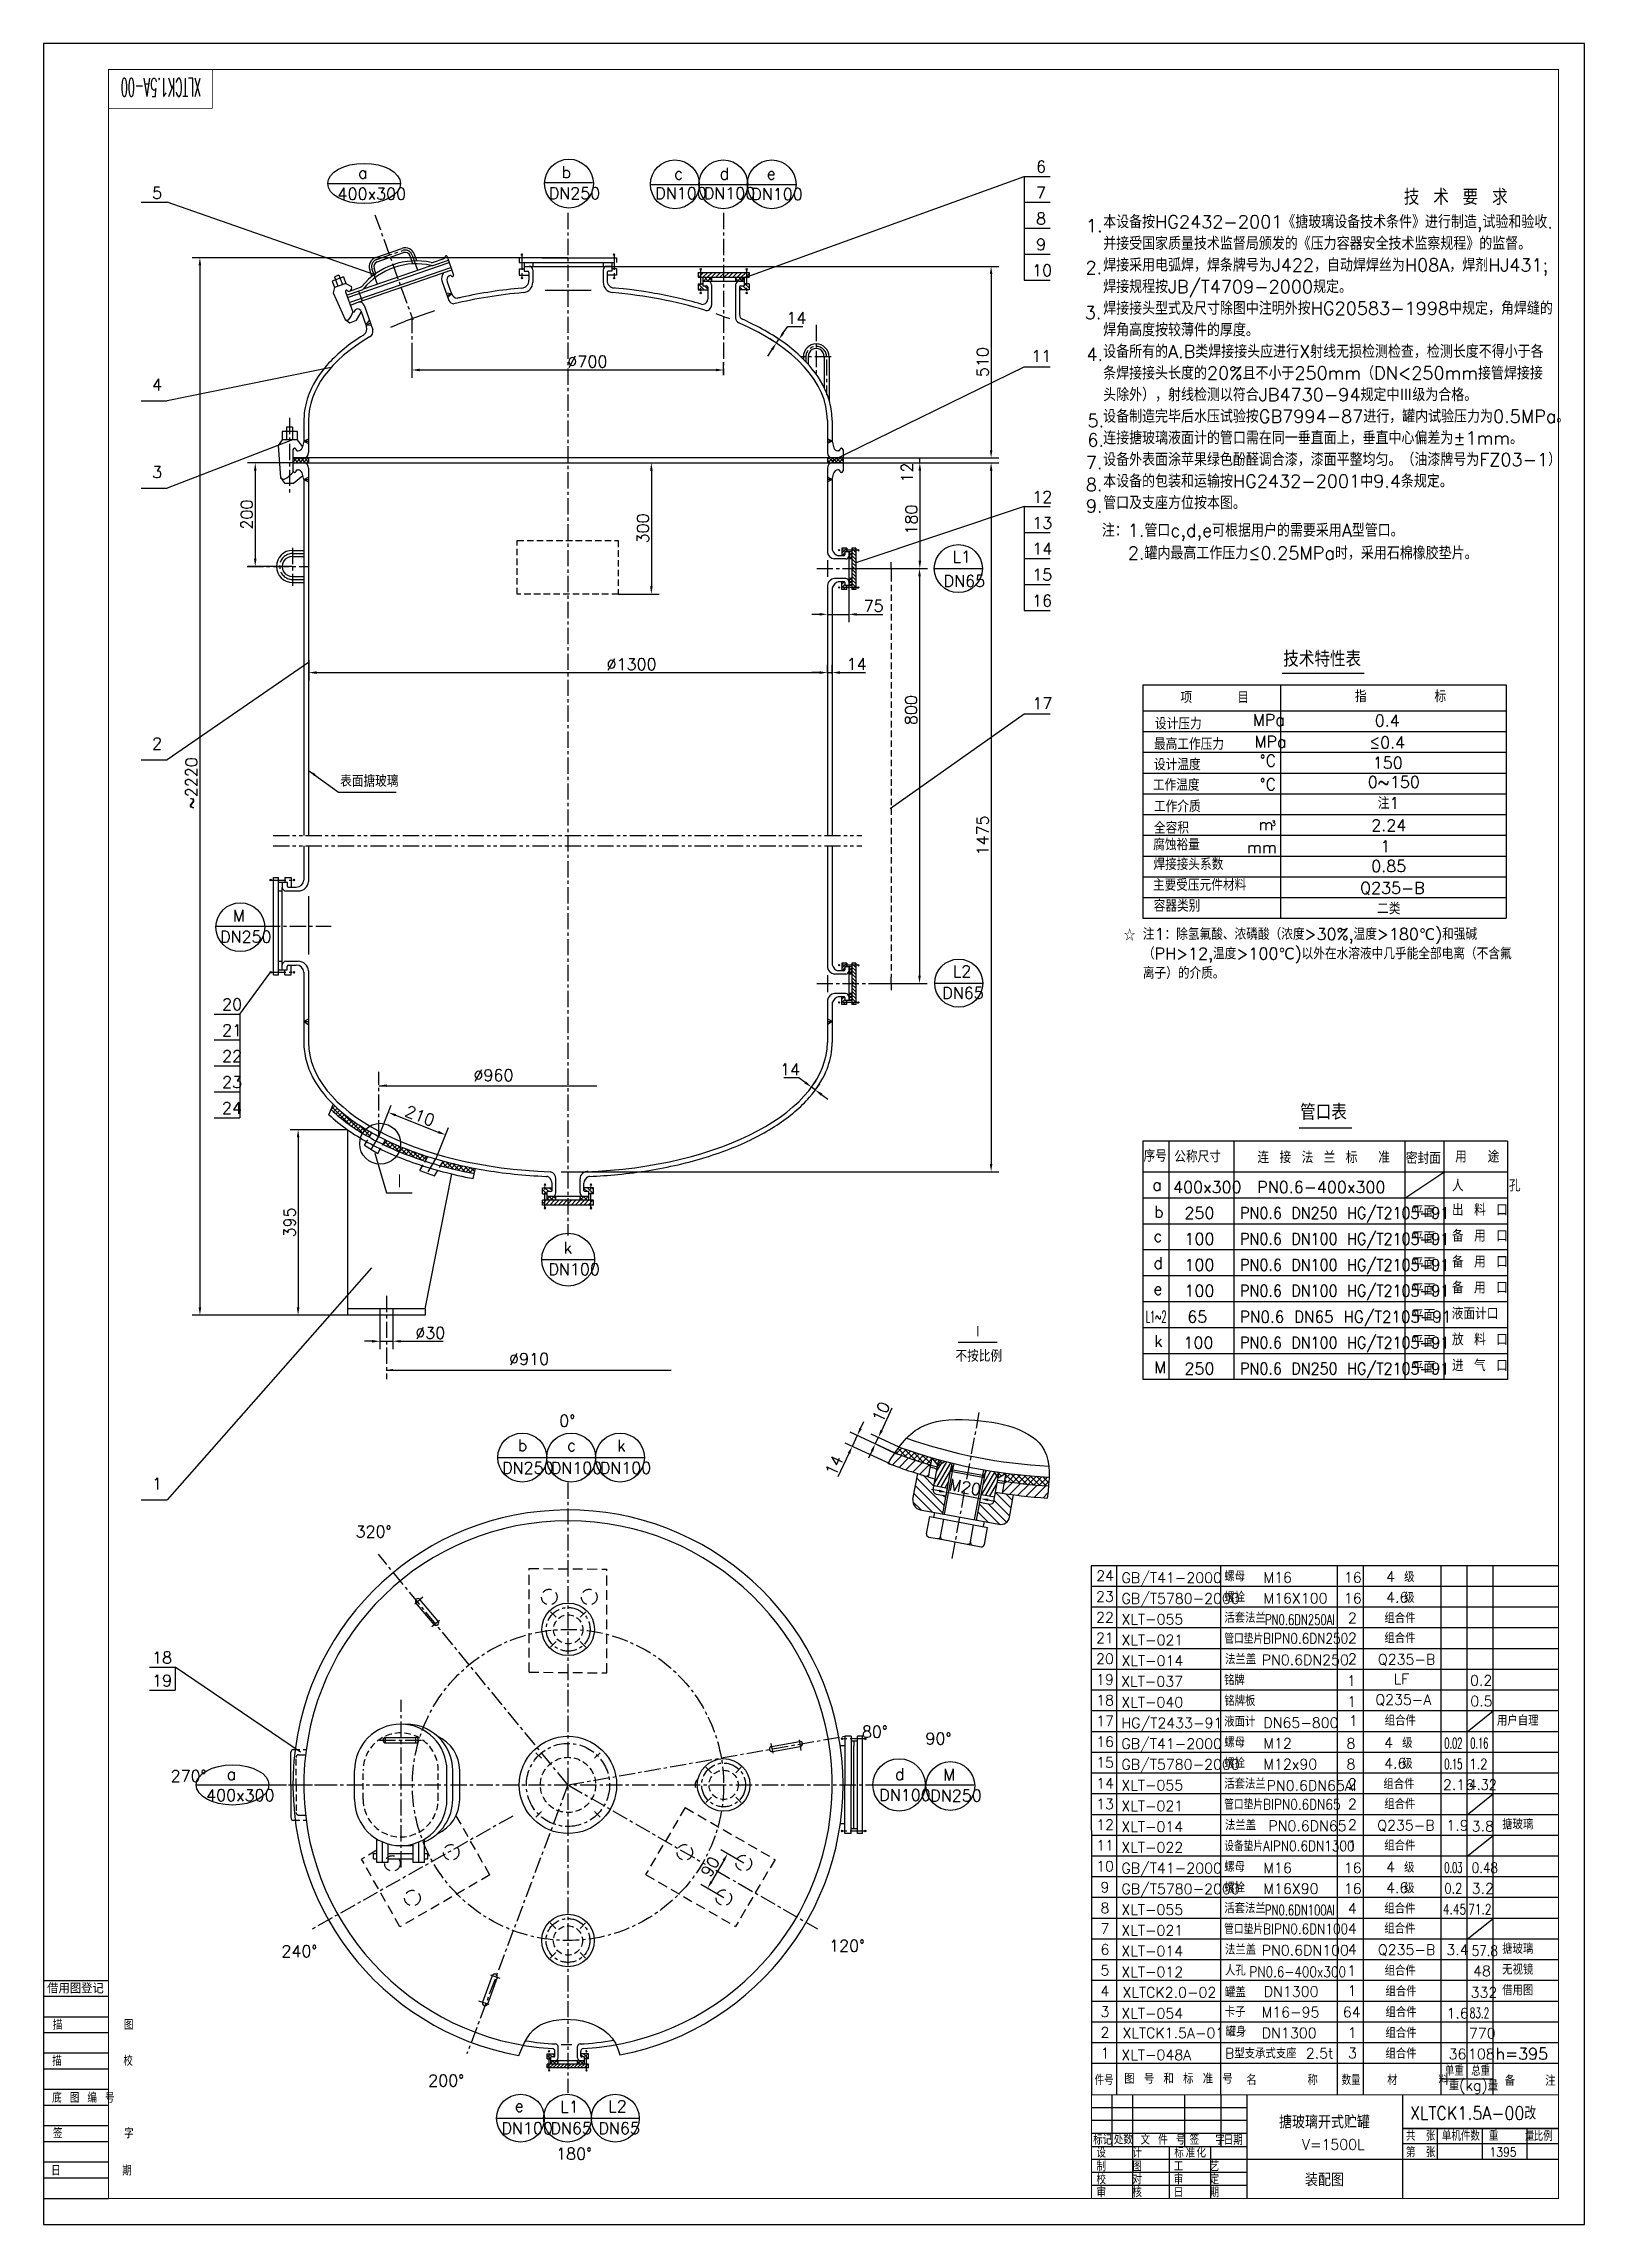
# Model space of a CAD drawing. Header units: millimetres. Extents: x 0 to 594, y 0 to 841.
import ezdxf
from ezdxf.enums import TextEntityAlignment as Align

# ---------------------------------------------------------------- set-up
doc = ezdxf.new("R2010")
doc.units = ezdxf.units.MM
doc.header["$LTSCALE"] = 5
for name, pattern in [('CENTER', [2, 1.25, -0.25, 0.25, -0.25]), ('DASHED', [0.75, 0.5, -0.25]), ('PHANTOM', [2.5, 1.25, -0.25, 0.25, -0.25, 0.25, -0.25])]:
    doc.linetypes.add(name, pattern=pattern)
doc.layers.get('DEFPOINTS').update_dxf_attribs({"color": 2, "linetype": 'DASHED'})
for name, color, linetype in [('1', 7, 'Continuous'), ('3', 5, 'DASHED'), ('4', 1, 'CENTER'), ('5', 2, 'PHANTOM'), ('6', 3, 'Continuous'), ('7', 4, 'Continuous'), ('8', 6, 'Continuous'), ('CEN', 1, 'CENTER'), ('FULL', 7, 'Continuous'), ('THIN', 3, 'Continuous')]:
    doc.layers.add(name, color=color, linetype=linetype)
doc.styles.add('HZ5', font='SIMFANG.TTF', dxfattribs={"width": 0.7, "height": 5})
doc.styles.add('RMO4', font='romans.shx', dxfattribs={"width": 0.7, "height": 4})
doc.styles.get("Standard").update_dxf_attribs({"font": 'txt.shx', "bigfont": 'hzfsdxt.shx'})
doc.dimstyles.new('1', dxfattribs={"dimtxt": 4.5, "dimasz": 3, "dimexe": 3, "dimexo": 0, "dimgap": 1, "dimtad": 1, "dimdec": 4, "dimzin": 0, "dimtxsty": 'Standard', "dimcen": 0, "dimadec": 0, "dimazin": 0, "dimtfac": 0.7, "dimtdec": 4, "dimtmove": 0, "dimatfit": 0, "dimfxl": 0, "dimtolj": 1, "dimtzin": 0, "dimarcsym": 0})
doc.dimstyles.new('2', dxfattribs={"dimtxt": 4.5, "dimasz": 3, "dimexe": 3, "dimexo": 0, "dimgap": 1, "dimtad": 1, "dimtih": 1, "dimtoh": 1, "dimdec": 4, "dimzin": 0, "dimtxsty": 'Standard', "dimcen": 0, "dimadec": 0, "dimazin": 0, "dimtfac": 0.7, "dimtdec": 4, "dimtmove": 0, "dimatfit": 0, "dimfxl": 0, "dimtolj": 1, "dimtzin": 0, "dimarcsym": 0})
doc.dimstyles.get("Standard").update_dxf_attribs({"dimtxt": 0.18, "dimasz": 0.18, "dimexe": 0.18, "dimexo": 0.0625, "dimgap": 0.09, "dimtad": 0, "dimtih": 1, "dimtoh": 1, "dimdec": 4, "dimzin": 0, "dimdsep": 46, "dimtxsty": 'Standard', "dimcen": 0.09, "dimadec": 0, "dimazin": 0, "dimtfac": 1, "dimtdec": 4, "dimtofl": 0, "dimtmove": 0, "dimatfit": 3, "dimfxl": 0, "dimtolj": 1, "dimtzin": 0, "dimarcsym": 0})

msp = doc.modelspace()

# ---------------------------------------------------------------- texts
at = {"layer": '7'}
for s, height, p in [('a', 4.5, (121.23602, 788.96456)), ('b', 4.5, (199.69324, 789.19041)), ('c', 4.5, (243.06547, 788.62121)), ('d', 4.5, (260.56846, 788.62121)), ('e', 4.5, (278.78181, 788.62121)), ('6', 4.5, (382.61577, 791.29778)), ('5', 4.5, (41.78742, 781.17393)), ('400x300', 4.5, (113.2941, 780.83409)), ('DN250', 4.5, (194.73467, 781.06673)), ('DN100', 4.5, (235.76441, 781.0544)), ('DN100', 4.5, (254.48563, 781.0544)), ('DN100', 4.5, (272.82313, 780.72597)), ('7', 4.5, (382.61577, 781.29778)), ('8', 4.5, (382.61577, 771.29778)), ('9', 4.5, (382.61577, 761.29778)), ('1.', 5, (401.84704, 768.26506)), ('2.', 5, (401.66205, 752.0959)), ('10', 4.5, (381.05504, 751.29778)), ('3.', 5, (401.35089, 734.7289)), ('4.', 5, (402.00664, 718.642)), ('11', 4.5, (380.74239, 718.29814)), ('4', 4.5, (41.78742, 707.26184)), ('5.', 5, (402.43888, 693.05105)), ('6.', 5, (402.3981, 685.61951)), ('7.', 5, (401.7992, 676.86556)), ('3', 4.5, (41.78742, 673.48293)), ('8.', 5, (401.7992, 668.40401)), ('12', 4.5, (381.11492, 663.9401)), ('9.', 5, (401.7992, 660.13502)), ('13', 4.5, (381.11492, 653.9401)), ('注：1.管口c,d,e可根据用户的需要采用A型管口。', 5, (407.98143, 650.79129)), ('14', 4.5, (381.11492, 643.9401)), ('2.罐内最高工作压力≤0.25MPa时，采用石棉橡胶垫片。', 5, (417.98397, 642.04471)), ('L1', 4.5, (350.36511, 640.8539)), ('DN65', 4.5, (346.97997, 631.50187)), ('15', 4.5, (381.11492, 633.9401)), ('16', 4.5, (381.05504, 623.9401)), ('技术特性表', 6, (477.91795, 600.66922)), ('17', 4.5, (381.20187, 584.29237)), ('项    目', 4.5, (438.27471, 586.62998)), ('指      标', 4.5, (505.54273, 587.02556)), ('设计压力', 4.5, (428.4586, 576.50141)), ('MPa', 4.5, (466.1543, 577.95716)), ('0.4', 4.5, (513.16997, 577.67053)), ('2', 4.5, (41.78742, 568.80646)), ('最高工作压力', 4.5, (428.06373, 568.617)), ('MPa', 4.5, (466.80749, 569.56121)), ('≤0.4', 4.5, (511.02454, 569.23438)), ('设计温度', 4.5, (428.06267, 560.73259)), ('%%dC', 4.5, (468.81106, 562.26068)), ('150', 4.5, (512.40694, 561.4197)), ('表面搪玻璃', 4.5, (114.31804, 554.3675)), ('工作温度', 4.5, (427.66568, 552.84714)), ('%%dC', 4.5, (468.81106, 553.11315)), ('0~150', 4.5, (510.51338, 553.9783)), ('工作介质', 4.5, (428.06479, 544.59338)), ('注1 ', 4.5, (514.33804, 545.8571)), ('全容积', 4.5, (428.06373, 536.31234)), ('m', 4.5, (468.34002, 537.64663)), ('3', 2, (473.29499, 539.32012)), ('2.24', 4.5, (511.81783, 537.26444)), ('腐蚀裕量', 4.5, (427.74939, 529.83604)), ('mm', 4.5, (463.90561, 528.78353)), ('1', 4.5, (515.37328, 529.21178)), ('焊接接头系数', 4.5, (427.83071, 522.2933)), ('0.85', 4.5, (511.83556, 521.56458)), ('主要受压元件材料', 4.5, (427.64287, 514.27829)), ('Q235-B', 4.5, (507.53814, 513.16267)), ('M', 4.5, (72.98513, 502.42872)), ('容器类别', 4.5, (427.9469, 506.23962)), ('二类', 4.5, (514.10105, 505.18406)), ('DN250', 4.5, (68.02656, 494.30504)), ('☆', 4.5, (416.42692, 494.99926)), ('L2', 4.5, (350.49756, 480.96152)), ('20', 4.5, (68.80848, 468.26717)), ('DN65', 4.5, (346.42474, 472.64034)), ('21', 4.5, (68.80848, 458.26717)), ('22', 4.5, (68.80848, 448.26717)), ('23', 4.5, (68.80848, 438.26717)), ('%%c960', 4.5, (165.72069, 440.93774)), ('24', 4.5, (68.74861, 428.26717)), ('管口表', 6, (484.42429, 425.9255)), ('序号', 4.5, (424.0654, 409.79773)), ('公称尺寸', 4.5, (435.88995, 409.51828)), ('连 接 法 兰 标  准', 4.5, (467.96857, 409.23883)), ('密封面', 4.5, (525.17422, 408.95938)), ('用  途', 4.5, (544.16989, 409.51828)), ('a', 4.5, (427.38199, 398.6903)), ('400x300', 4.5, (435.42689, 397.78133)), ('PN0.6-400x300', 4.5, (467.90617, 397.78133)), ('人    孔', 4.5, (542.94691, 398.37116)), ('b', 4.5, (428.13251, 388.2428)), ('250', 4.5, (439.82187, 387.78133)), ('平面', 4.5, (527.52462, 388.3403)), ('出 料 口', 4.5, (542.95648, 388.98852)), ('k', 4.5, (200.47238, 374.38819)), ('c', 4.5, (427.84991, 378.92475)), ('100', 4.5, (439.82187, 377.78133)), ('平面', 4.5, (527.52462, 378.3403)), ('备 用 口', 4.5, (542.95648, 378.98852)), ('DN100', 4.5, (194.62289, 366.09565)), ('d', 4.5, (427.84991, 368.53552)), ('100', 4.5, (439.82187, 367.78133)), ('平面', 4.5, (527.52462, 368.3403)), ('备 用 口', 4.5, (542.95648, 368.98852)), ('100', 4.5, (439.82187, 357.78133)), ('平面', 4.5, (527.52462, 358.3403)), ('备 用 口', 4.5, (542.95648, 358.98852)), ('e', 4.5, (427.84991, 358.53552)), ('液面计口', 4.5, (542.85607, 348.98852)), ('65', 4.5, (440.8953, 347.78133)), ('平面', 4.5, (527.52462, 348.3403)), ('k', 4.5, (428.13251, 338.43969)), ('100', 4.5, (439.39059, 337.78133)), ('平面', 4.5, (527.52462, 338.3403)), ('放 料 口', 4.5, (542.95648, 338.98852)), ('%%c910', 4.5, (179.41565, 331.50173)), ('M', 4.5, (428.13251, 328.2428)), ('250', 4.5, (439.82187, 327.78133)), ('平面', 4.5, (527.52462, 328.3403)), ('进 气 口', 4.5, (542.95648, 328.98852)), ('0%%d', 4.5, (198.80529, 307.6404)), ('b', 4.5, (182.80542, 298.24426)), ('c', 4.5, (201.787, 298.24426)), ('k', 4.5, (221.09468, 298.11591)), ('1', 4.5, (41.78742, 283.45859)), ('DN250', 4.5, (176.7595, 289.50234)), ('DN100', 4.5, (195.4938, 289.50234)), ('DN100', 4.5, (214.38614, 289.50234)), ('320%%d', 4.5, (120.2659, 264.94248)), ('螺母', 4, (455.19496, 247.961)), ('23', 4, (405.7252, 240.13058)), ('24', 4, (405.82689, 248.13058)), ('GB/T41-2000', 4, (415.5433, 247.37374)), ('GB/T5780-2000', 4, (415.5433, 239.37374)), ('螺拴', 4, (455.19496, 239.961)), ('M16', 4, (470.27753, 247.47431)), ('16', 4, (501.31154, 247.47589)), ('4', 4, (517.57002, 247.79271)), ('级', 4, (524.53182, 247.70993)), ('级', 4, (524.53182, 239.70993)), ('22', 4, (405.7252, 232.13058)), ('活套法兰', 4, (455.19496, 231.961)), ('M16X100', 4, (470.27753, 239.47431)), ('16', 4, (501.31154, 239.47589)), ('2', 4, (502.86624, 231.90211)), ('组合件', 4, (516.90961, 231.86442)), ('4.6', 4, (517.57002, 239.79271)), ('21', 4, (405.7252, 224.13058)), ('XLT-055', 4, (415.5433, 231.37374)), ('XLT-021', 4, (415.5433, 223.37374)), ('2', 4, (502.86624, 224.0966)), ('组合件', 4, (516.89838, 224.14818)), ('18', 4.5, (41.78742, 216.35582)), ('20', 4, (405.7252, 216.13058)), ('XLT-014', 4, (415.5433, 215.37374)), ('法兰盖', 4, (455.46259, 215.98316)), ('PN0.6DN250', 4, (469.61416, 215.70523)), ('2', 4, (502.86624, 216.0966)), ('Q235-B', 4, (514.42456, 215.91183)), ('19', 4.5, (41.78742, 207.48375)), ('19', 4, (405.7252, 208.13058)), ('XLT-037', 4, (415.44161, 207.37374)), ('铭牌', 4, (455.09327, 207.961)), ('1', 4, (502.49148, 207.63901)), ('LF', 4, (520.47434, 208.35036)), ('0.2', 4, (549.92771, 207.78737)), ('18', 4, (405.79977, 200.13058)), ('XLT-040', 4, (415.51618, 199.37374)), ('铭牌板', 4, (455.16784, 199.961)), ('1', 4, (502.56606, 199.63901)), ('Q235-A', 4, (513.4144, 200.35036)), ('0.5', 4, (550.00229, 199.78737)), ('17', 4, (405.79977, 192.13058)), ('HG/T2433-91', 4, (415.51618, 191.37374)), ('液面计', 4, (455.16784, 191.961)), ('DN65-800', 4, (470.25041, 191.47431)), ('1', 4, (503.19371, 192.21926)), ('组合件', 4, (517.02652, 192.35036)), ('用户自理', 4, (560.31007, 192.33976)), ('80%%d', 4.5, (315.44267, 187.72719)), ('90%%d', 4.5, (339.96576, 185.1175)), ('16', 4, (405.79977, 184.13058)), ('GB/T41-2000', 4, (415.51618, 183.37374)), ('螺母', 4, (455.16784, 183.961)), ('M12', 4, (470.25041, 183.47431)), ('8', 4, (502.29986, 183.47589)), ('4', 4, (516.82173, 183.79271)), ('级', 4, (523.78353, 183.70993)), ('15', 4, (405.79977, 176.13058)), ('GB/T5780-2000', 4, (415.51618, 175.37374)), ('螺拴', 4, (455.16784, 175.961)), ('M12x90', 4, (470.25041, 175.47431)), ('8', 4, (502.29986, 175.47589)), ('4.6', 4, (516.82173, 175.79271)), ('级', 4, (523.78353, 175.70993)), ('270%%d', 4.5, (48.92636, 170.66743)), ('a', 4.5, (70.54541, 171.38726)), ('d', 4.5, (328.19858, 171.38726)), ('M', 4.5, (346.74274, 171.23601)), ('14', 4, (405.79977, 168.13058)), ('XLT-055', 4, (415.51618, 167.37374)), ('活套法兰', 4, (455.16784, 167.961)), ('PN0.6DN65AI', 4, (471.48061, 167.20908)), ('2', 4, (502.83912, 167.90211)), ('组合件', 4, (516.52191, 167.86442)), ('2.16', 4, (539.47561, 167.53157)), ('400x300', 4.5, (62.60349, 163.25679)), ('DN100', 4.5, (322.14336, 163.34837)), ('DN250', 4.5, (341.78417, 163.11233)), ('13', 4, (405.79977, 160.13058)), ('XLT-021', 4, (415.51618, 159.37374)), ('2', 4, (502.83912, 160.0966)), ('组合件', 4, (516.87126, 160.14818)), ('12', 4, (405.79977, 152.13058)), ('XLT-014', 4, (415.51618, 151.37374)), ('法兰盖', 4, (455.43548, 151.98316)), ('PN0.6DN65', 4, (472.17074, 151.70523)), ('2', 4, (502.83912, 152.0966)), ('Q235-B', 4, (514.1588, 151.91183)), ('1.9', 4, (540.78323, 151.89101)), ('3.8', 4, (550.58291, 151.53157)), ('搪玻璃', 4, (562.31803, 152.33976)), ('11', 4, (405.79977, 144.13058)), ('XLT-022', 4, (415.51618, 143.37374)), ('1', 4, (502.83912, 144.0966)), ('组合件', 4, (516.87126, 144.14818)), ('10', 4, (405.79977, 136.13058)), ('GB/T41-2000', 4, (415.51618, 135.37374)), ('螺母', 4, (455.16784, 135.961)), ('M16', 4, (470.25041, 135.47431)), ('16', 4, (501.28442, 135.47589)), ('4', 4, (517.5429, 135.79271)), ('级', 4, (524.5047, 135.70993)), ('9', 4, (407.44327, 128.02277)), ('GB/T5780-2000', 4, (415.51618, 127.37374)), ('螺拴', 4, (455.16784, 127.961)), ('M16X90', 4, (470.25041, 127.47431)), ('16', 4, (501.28442, 127.47589)), ('4.6', 4, (517.5429, 127.79271)), ('级', 4, (524.5047, 127.70993)), ('3.2', 4, (550.58291, 127.53157)), ('8', 4, (407.44327, 120.02277)), ('XLT-055', 4, (415.51618, 119.37374)), ('活套法兰', 4, (455.16784, 119.961)), ('4', 4, (502.83912, 119.90211)), ('组合件', 4, (516.88249, 119.86442)), ('120%%d', 4.5, (302.78971, 105.20326)), ('7', 4, (407.44327, 112.02277)), ('XLT-021', 4, (415.51618, 111.37374)), ('4', 4, (502.83912, 112.0966)), ('组合件', 4, (516.87126, 112.14818)), ('240%%d', 4.5, (91.64372, 103.11176)), ('6', 4, (407.44327, 104.02277)), ('XLT-014', 4, (415.51618, 103.37374)), ('法兰盖', 4, (455.43548, 103.98316)), ('PN0.6DN100', 4, (469.58704, 103.70523)), ('4', 4, (502.83912, 104.0966)), ('Q235-B', 4, (514.39744, 103.91183)), ('3.4', 4, (540.78323, 103.89101)), ('搪玻璃', 4, (562.31803, 104.33976)), ('5', 4, (407.44327, 96.02277)), ('XLT-012', 4, (415.51618, 95.37374)), ('人孔', 4, (455.43548, 95.98316)), ('1', 4, (502.56606, 95.85838)), ('组合件', 4, (516.99814, 95.91183)), ('48', 4, (551.07492, 95.73918)), ('借用图', 4, (562.31803, 88.33976)), ('无视镜', 4, (562.31803, 96.33976)), ('4', 4, (407.44327, 88.02277)), ('XLTCK2.0-02', 4, (415.92776, 87.45738)), ('罐盖', 4, (455.43548, 87.58111)), ('卡子', 4, (455.33996, 80.01562)), ('DN1300 ', 4, (470.40923, 87.79716)), ('1', 4, (502.78518, 88.1289)), ('组合件', 4, (517.31145, 87.91183)), ('组合件', 4, (517.31145, 79.91183)), ('332', 4, (550.1252, 87.47897)), ('3', 4, (407.44327, 80.02277)), ('2', 4, (407.44327, 72.02277)), ('XLT-054', 4, (415.51618, 79.37374)), ('XLTCK1.5A-01', 4, (415.92776, 71.82623)), ('罐身', 4, (455.69327, 72.39954)), ('M16-95', 4, (469.54728, 79.84064)), ('DN1300 ', 4, (469.67103, 71.79716)), ('64', 4, (500.86536, 79.90309)), ('1', 4, (502.79329, 71.953)), ('组合件', 4, (517.31145, 71.91183)), ('1.6', 4, (540.83646, 79.40388)), ('770', 4, (549.48909, 71.71921)), ('1', 4, (407.44327, 64.02277)), ('XLT-048A', 4, (415.51618, 63.37374)), ('B型支承式支座 2.5t', 4, (455.43548, 63.98316)), ('3', 4, (502.83912, 64.0966)), ('组合件', 4, (517.31145, 63.91183)), ('36', 4, (541.67246, 63.69863)), ('108', 4, (549.16216, 63.69863)), ('h=395', 4.5, (559.76374, 63.52519)), ('200%%d', 4.5, (148.24906, 53.19809)), ('图 号 和 标 准 号', 4, (416.62174, 54.22298)), ('名', 4, (463.70238, 53.70607)), ('称', 4, (487.2427, 53.70607)), (' 材    料', 4, (514.40461, 53.70607)), ('重(kg)量', 4, (541.74781, 51.63844)), ('备   注', 4, (563.29605, 53.44762)), ('e', 4.5, (181.61209, 43.43516)), ('L1', 4.5, (199.17749, 43.16521)), ('L2', 4.5, (217.67848, 43.30923)), ('DN100', 4.5, (176.49548, 34.8257)), ('DN65', 4.5, (195.39972, 34.8257)), ('DN65', 4.5, (213.9007, 34.8257)), ('180%%d', 4.5, (197.54151, 24.99571)), ('V=1500L', 4, (485.12289, 28.81439))]:
    msp.add_text(s, height=height, dxfattribs=at).set_placement(p)
msp.add_text('12', height=4.5, rotation=90, dxfattribs=at).set_placement((335.14309, 671.72627))
for s, height, width, p in [('PN0.6 DN250 HG/T2105-91', 4.5, 0.9, (461.24458, 387.78133)), ('PN0.6 DN100 HG/T2105-91', 4.5, 0.9, (461.24458, 377.78133)), ('PN0.6 DN100 HG/T2105-91', 4.5, 0.9, (461.24458, 367.78133)), ('PN0.6 DN100 HG/T2105-91', 4.5, 0.9, (461.24458, 357.78133)), ('PN0.6 DN65 HG/T2105-91', 4.5, 0.95, (461.24458, 347.78133)), ('PN0.6 DN100 HG/T2105-91', 4.5, 0.9, (461.24458, 337.78133)), ('PN0.6 DN250 HG/T2105-91', 4.5, 0.9, (461.24458, 327.78133)), ('管口垫片BIPN0.6DN250', 4, 0.85, (455.19496, 223.961)), ('4.32', 4, 0.9, (549.41436, 167.53157)), ('管口垫片BIPN0.6DN65', 4, 0.85, (455.16784, 159.961)), ('设备垫片AIPN0.6DN1300', 4, 0.85, (455.16784, 143.961)), ('0.48', 4, 0.839654, (550.58291, 135.53157)), ('4.45', 4, 0.75, (539.47561, 119.53157)), ('71.2', 4, 0.75, (549.19032, 119.53157)), ('管口垫片BIPN0.6DN100', 4, 0.85, (455.16784, 111.961)), ('57.8', 4, 0.839654, (550.58291, 103.53157)), ('PN0.6-400x300', 4, 0.85, (464.82207, 95.40126))]:
    msp.add_text(s, height=height, dxfattribs=dict(at, width=width)).set_placement(p)
for s, height, width, p, p2 in [('L1~2', 4.5, 0.669459, (424.88254, 347.80974), (432.91604, 347.80974)), ('PN0.6DN250AI', 4, 0.926982, (470.88298, 231.20908), (497.82725, 231.20908)), ('0.02', 4, 0.781079, (539.99707, 183.58087), (546.97471, 183.58087)), ('0.16', 4, 0.781079, (549.99707, 183.58087), (556.97471, 183.58087)), ('0.15', 4, 0.781079, (539.99707, 175.58087), (546.97471, 175.58087)), ('1.2', 4, 1.113453, (549.6586, 175.58087), (556.63624, 175.58087)), ('0.03', 4, 0.781079, (539.99707, 135.58087), (546.97471, 135.58087)), ('0.2', 4, 1.113453, (539.99707, 127.58087), (546.97471, 127.58087)), ('PN0.6DN100AI', 4, 0.926982, (470.85587, 119.20908), (497.80013, 119.20908)), ('83.2', 4, 0.839654, (549.83047, 79.54182), (557.33137, 79.54182)), ('单重', 4, 0.950293, (540.27309, 57.32443), (547.51627, 57.32443)), ('总重', 4, 0.950293, (550.3618, 57.32443), (557.60498, 57.32443)), ('件号', 4, 0.950293, (405.2396, 53.70607), (412.48278, 53.70607)), ('数量', 4, 0.942503, (500.43563, 53.70607), (507.6788, 53.70607))]:
    msp.add_text(s, height=height, dxfattribs=dict(at, width=width)).set_placement(p, p2, align=Align.FIT)
at = {"layer": '7', "attachment_point": 1}
for s, insert, char_height, width in [('                          {\\H1.2x;技 术 要 求\\P}本设备按HG2432-2001《搪玻璃设备技术条件》进行制造,试验和验收.并接受国家质量技术监督局颁发的《压力容器安全技术监察规程》的监督。\\P焊接采用电弧焊，焊条牌号为J422，自动焊焊丝为H08A，焊剂HJ431;焊接规程按JB/T4709-2000规定。\\P焊接接头型式及尺寸除图中注明外按HG20583-1998中规定，角焊缝的焊角高度按较薄件的厚度。\\P设备所有的A.B类焊接接头应进行X射线无损检测检查，检测长度不得小于各条焊接接头长度的20%且不小于250mm（DN<250mm接管焊接接头除外），射线检测以符合JB4730-94规定中Ⅲ级为合格。\\P设备制造完毕后水压试验按GB7994-87进行，罐内试验压力为0.5MPa。\\P连接搪玻璃液面计的管口需在同一垂直面上，垂直中心偏差为%%p1mm。\\P设备外表面涂苹果绿色酚醛调合漆，漆面平整均匀。（油漆牌号为FZ03-1）\\P本设备的包装和运输按HG2432-2001中9.4条规定。\\P管口及支座方位按本图。', (408.49384, 784.77764), 4.9998, 172.985), ('注1：除氢氟酸、浓磷酸（浓度>30%,温度>180℃)和强碱（PH>12,温度>100℃)以外在水溶液中几乎能全部电离（不含氟离子）的介质。', (423.77357, 499.84947), 4.5, 143.516)]:
    msp.add_mtext(s, dxfattribs=dict(at, insert=insert, char_height=char_height, width=width))
at = {"layer": '7', "insert": (134.83522, 402.44255), "char_height": 5, "attachment_point": 4, "style": 'HZ5'}
msp.add_mtext('Ⅰ', dxfattribs=at)
at = {"layer": '7', "char_height": 4.5}
for s, insert, attachment_point in [('Ⅰ', (357.87464, 344.31914), 4), ('不按比例', (369.52975, 334.89356), 6)]:
    msp.add_mtext(s, dxfattribs=dict(at, insert=insert, attachment_point=attachment_point))

# ---------------------------------------------------------------- blocks, each defined once
blk = doc.blocks.new('xbt')
at = {"layer": '7'}
for p, q in [((0, 84), (25, 84)), ((0, 78), (25, 78)), ((0, 70), (25, 70)), ((0, 64), (25, 64)), ((25, 56), (0, 56)), ((0, 50), (25, 50)), ((25, 42), (0, 42)), ((0, 36), (25, 36)), ((25, 28), (0, 28)), ((0, 22), (25, 22)), ((25, 14), (0, 14)), ((0, 8), (25, 8)), ((0, 0), (25, 0))]:
    blk.add_line(p, q, dxfattribs=at)
at = {"layer": '7', "width": 1.274696}
blk.add_text('借用图登记', height=3.5, dxfattribs=at).set_placement((1.35, 79.1), (23.2, 79.1), align=Align.FIT)
at = {"layer": '7'}
for s, p in [('描       图', (3.54, 65.09)), ('描       校', (3.33, 51.19)), ('底 图 编 号', (3.28, 36.94)), ('签       字', (3.61, 23.22)), ('日       期', (2.88, 8.87))]:
    blk.add_text(s, height=3.5, dxfattribs=at).set_placement(p)
blk = doc.blocks.new('btl')
at = {"layer": '7'}
for p, q in [((-120, 35), (-180, 35)), ((-172, 20), (-172, 40)), ((-164.05, 0), (-164.05, 40)), ((-144, 20), (-144, 40)), ((-130, 20), (-130, 40)), ((-120, 0), (-120, 40)), ((-60, 0), (-60, 40)), ((-120, 30), (-180, 30)), ((-60, 27), (0, 27)), ((0, 27), (-60, 27)), ((-46.67, 15), (-46.67, 27)), ((-29.32, 15), (-29.32, 27)), ((-12.01, 15), (-12.01, 27)), ((-120, 25), (-180, 25)), ((-180, 19.98), (-120, 19.98)), ((-150, 0), (-150, 20)), ((-134, 0), (-134, 20)), ((0, 21), (-60, 21)), ((0, 15), (-180, 15)), ((-120, 10), (-180, 10)), ((-120, 5), (-180, 5))]:
    blk.add_line(p, q, dxfattribs=at)
at = {"layer": '7', "const_width": 0.4}
blk.add_lwpolyline([(-180, 0.2), (-180, 40), (-0.2, 40)], dxfattribs=at)
at = {"layer": '7'}
for s, p in [('共', (-58.78, 22.29)), ('张', (-51.13, 22.29)), ('单机件数', (-44.96, 22.29)), ('重   量', (-26.82, 22.29)), ('比例', (-9.56, 22.19)), ('标记', (-179.4, 20.75)), ('设   计', (-178.11, 15.8)), ('处数', (-171.44, 20.9)), ('文 件 号', (-161.13, 20.79)), ('标', (-148.1, 15.8)), ('准', (-143.73, 15.8)), ('签  字', (-142.17, 20.79)), ('化', (-139.56, 15.8)), ('日期', (-129.04, 20.69)), ('第', (-58.78, 15.96)), ('张', (-51.13, 15.96)), ('校   对', (-178.11, 5.49)), ('制   图', (-178.11, 10.49)), ('工   艺', (-148.31, 10.49)), ('审   定', (-148.31, 5.49)), ('审   核', (-178.11, 0.49)), ('日   期', (-148.31, 0.49))]:
    blk.add_text(s, height=3.5, dxfattribs=at).set_placement(p)
at = {"layer": '7', "width": 0.9}
blk.add_attdef('DH', (-57.28, 30.4), '', height=5, dxfattribs=at)
at = {"layer": '7', "flags": 1}
blk.add_attdef('TF', (-164.05, 30), '', height=3.5, dxfattribs=at)
at = {"layer": '7'}
for tag, height, p in [('MC', 5, (-90.19, 26.74)), ('SL', 3.5, (-37.68, 17.92)), ('BL', 3.5, (-5.68, 17.92)), ('CL', 5, (-90.19, 7.46))]:
    blk.add_attdef(tag, text='', height=height, dxfattribs=at).set_placement(p, align=Align.MIDDLE)
at = {"layer": '7', "width": 3.748721}
blk.add_attdef('ZL', text='', height=3.5, dxfattribs=at).set_placement((-29.24, 16.13), (-13.49, 16.13), align=Align.FIT)
blk = doc.blocks.new('sbt')
at = {"const_width": 0.2}
blk.add_lwpolyline([(-40.03, -0.07), (-40.03, 14.93), (-0.03, 14.93)], dxfattribs=at)
at = {"width": 3.408689}
blk.add_attdef('DH', text='', height=7, dxfattribs=at).set_placement((-35.76, 3.35), (-4.74, 3.35), align=Align.FIT)
blk = doc.blocks.new('*D7')
at = {"layer": '7', "color": 0, "lineweight": -2}
for p, q in [((117.16, 422.16), (95.11, 422.16)), ((98.11, 419.16), (98.11, 353.63)), ((117.09, 350.63), (95.11, 350.63))]:
    blk.add_line(p, q, dxfattribs=at)
at = {"layer": '7', "color": 0}
for points in [[(97.61, 419.16), (98.61, 419.16), (98.11, 422.16)], [(97.61, 353.63), (98.61, 353.63), (98.11, 350.63)]]:
    blk.add_solid(points, dxfattribs=at)
at = {"layer": 'DEFPOINTS', "color": 0}
for p in [(117.16, 422.16), (98.11, 350.63), (117.09, 350.63)]:
    blk.add_point(p, dxfattribs=at)
at = {"layer": '7', "color": 0, "insert": (94.86, 386.39), "char_height": 4.5, "attachment_point": 5, "rotation": 90}
blk.add_mtext('\\A1;395', dxfattribs=at)
blk = doc.blocks.new('*D8')
at = {"layer": '7', "color": 0, "lineweight": -2}
for p, q in [((129.22, 419.52), (133.98, 431.63)), ((135.68, 427.74), (152.14, 421.27)), ((151.27, 410.85), (156.03, 422.96))]:
    blk.add_line(p, q, dxfattribs=at)
at = {"layer": '7', "color": 0}
for points in [[(135.86, 428.2), (135.5, 427.27), (132.89, 428.84)], [(152.32, 421.73), (151.96, 420.8), (154.93, 420.17)]]:
    blk.add_solid(points, dxfattribs=at)
at = {"layer": 'DEFPOINTS', "color": 0}
for p in [(129.22, 419.52), (154.93, 420.17), (151.27, 410.85)]:
    blk.add_point(p, dxfattribs=at)
at = {"layer": '7', "color": 0, "insert": (145.1, 427.53), "char_height": 4.5, "attachment_point": 5, "rotation": 338.52864}
blk.add_mtext('\\A1;210', dxfattribs=at)
blk = doc.blocks.new('*D9')
at = {"layer": '7', "color": 0, "lineweight": -2}
for p, q in [((202.16, 758.45), (57.25, 758.45)), ((60.25, 755.45), (60.25, 353.63)), ((117.16, 350.63), (57.25, 350.63))]:
    blk.add_line(p, q, dxfattribs=at)
at = {"layer": '7', "color": 0}
for points in [[(59.75, 755.45), (60.75, 755.45), (60.25, 758.45)], [(59.75, 353.63), (60.75, 353.63), (60.25, 350.63)]]:
    blk.add_solid(points, dxfattribs=at)
at = {"layer": 'DEFPOINTS', "color": 0}
for p in [(202.16, 758.45), (60.25, 350.63), (117.16, 350.63)]:
    blk.add_point(p, dxfattribs=at)
at = {"layer": '7', "color": 0, "insert": (57, 555.79), "char_height": 4.5, "attachment_point": 5, "rotation": 90}
blk.add_mtext('\\A1;~2220', dxfattribs=at)
blk = doc.blocks.new('*D10')
at = {"layer": '7', "color": 0, "lineweight": -2}
for p, q in [((307.43, 679.36), (368.28, 679.36)), ((365.28, 676.36), (365.28, 408.94)), ((202.16, 405.94), (368.28, 405.94))]:
    blk.add_line(p, q, dxfattribs=at)
at = {"layer": '7', "color": 0}
for points in [[(364.78, 676.36), (365.78, 676.36), (365.28, 679.36)], [(364.78, 408.94), (365.78, 408.94), (365.28, 405.94)]]:
    blk.add_solid(points, dxfattribs=at)
at = {"layer": 'DEFPOINTS', "color": 0}
for p in [(307.43, 679.36), (202.16, 405.94), (365.28, 405.94)]:
    blk.add_point(p, dxfattribs=at)
at = {"layer": '7', "color": 0, "insert": (362.03, 535.65), "char_height": 4.5, "attachment_point": 5, "rotation": 90}
blk.add_mtext('\\A1;1475', dxfattribs=at)
blk = doc.blocks.new('*D11')
at = {"layer": '7', "color": 0, "lineweight": -2}
for p, q in [((129.66, 353.13), (129.66, 337.57)), ((134.66, 353.13), (134.66, 337.57)), ((126.66, 340.57), (123.66, 340.57)), ((129.66, 340.57), (134.66, 340.57)), ((137.66, 340.57), (154.06, 340.57))]:
    blk.add_line(p, q, dxfattribs=at)
at = {"layer": '7', "color": 0}
for points in [[(126.66, 341.07), (126.66, 340.07), (129.66, 340.57)], [(137.66, 341.07), (137.66, 340.07), (134.66, 340.57)]]:
    blk.add_solid(points, dxfattribs=at)
at = {"layer": 'DEFPOINTS', "color": 0}
for p in [(129.66, 353.13), (134.66, 353.13), (134.66, 340.57)]:
    blk.add_point(p, dxfattribs=at)
at = {"layer": '7', "color": 0, "insert": (149.08, 343.82), "char_height": 4.5, "attachment_point": 5}
blk.add_mtext('\\A1;%%c30', dxfattribs=at)
blk = doc.blocks.new('*D12')
at = {"layer": '7', "color": 0, "lineweight": -2}
for p, q in [((141.95, 720.49), (141.95, 712.14)), ((144.95, 715.14), (259.16, 715.14)), ((262.16, 713.18), (262.16, 718.14))]:
    blk.add_line(p, q, dxfattribs=at)
at = {"layer": '7', "color": 0}
for points in [[(144.95, 715.64), (144.95, 714.64), (141.95, 715.14)], [(259.16, 715.64), (259.16, 714.64), (262.16, 715.14)]]:
    blk.add_solid(points, dxfattribs=at)
at = {"layer": 'DEFPOINTS', "color": 0}
for p in [(141.95, 720.49), (262.16, 715.14), (262.16, 713.18)]:
    blk.add_point(p, dxfattribs=at)
at = {"layer": '7', "color": 0, "insert": (209.62, 718.39), "char_height": 4.5, "attachment_point": 5}
blk.add_mtext('\\A1;%%C700', dxfattribs=at)
blk = doc.blocks.new('*D13')
at = {"layer": '7', "color": 0, "lineweight": -2}
for p, q in [((102.2, 603.29), (102.2, 595.43)), ((105.2, 598.43), (299.17, 598.43)), ((302.17, 601.33), (302.17, 595.43))]:
    blk.add_line(p, q, dxfattribs=at)
at = {"layer": '7', "color": 0}
for points in [[(105.2, 598.93), (105.2, 597.93), (102.2, 598.43)], [(299.17, 598.93), (299.17, 597.93), (302.17, 598.43)]]:
    blk.add_solid(points, dxfattribs=at)
at = {"layer": 'DEFPOINTS', "color": 0}
for p in [(102.2, 603.29), (302.17, 601.33), (302.17, 598.43)]:
    blk.add_point(p, dxfattribs=at)
at = {"layer": '7', "color": 0, "insert": (226.67, 601.68), "char_height": 4.5, "attachment_point": 5}
blk.add_mtext('\\A1;%%c1300', dxfattribs=at)
blk = doc.blocks.new('*D14')
at = {"layer": '7', "color": 0, "lineweight": -2}
for p, q in [((96.12, 679.36), (78.59, 679.36)), ((81.59, 676.36), (81.59, 642.36)), ((95.76, 639.36), (78.59, 639.36))]:
    blk.add_line(p, q, dxfattribs=at)
at = {"layer": '7', "color": 0}
for points in [[(81.09, 676.36), (82.09, 676.36), (81.59, 679.36)], [(81.09, 642.36), (82.09, 642.36), (81.59, 639.36)]]:
    blk.add_solid(points, dxfattribs=at)
at = {"layer": 'DEFPOINTS', "color": 0}
for p in [(96.12, 679.36), (81.59, 639.36), (95.76, 639.36)]:
    blk.add_point(p, dxfattribs=at)
at = {"layer": '7', "color": 0, "insert": (78.34, 659.36), "char_height": 4.5, "attachment_point": 5, "rotation": 90}
blk.add_mtext('\\A1;200', dxfattribs=at)
blk = doc.blocks.new('*D15')
at = {"layer": '7', "color": 0, "lineweight": -2}
for p, q in [((291.2, 442.15), (285.4, 442.15)), ((293.61, 440.36), (291.2, 442.15)), ((295.93, 438.46), (297.8, 440.99)), ((297.5, 437.47), (296.02, 438.58)), ((297.42, 437.36), (299.29, 439.89)), ((299.92, 435.69), (302.33, 433.9))]:
    blk.add_line(p, q, dxfattribs=at)
at = {"layer": '7', "color": 0}
for points in [[(293.91, 440.76), (293.31, 439.96), (296.02, 438.58)], [(300.21, 436.09), (299.62, 435.29), (297.5, 437.47)]]:
    blk.add_solid(points, dxfattribs=at)
at = {"layer": 'DEFPOINTS', "color": 0}
for p in [(295.93, 438.46), (296.02, 438.58), (297.42, 437.36)]:
    blk.add_point(p, dxfattribs=at)
at = {"layer": '7', "color": 0, "insert": (287.8, 445.4), "char_height": 4.5, "attachment_point": 5}
blk.add_mtext('\\A1;14', dxfattribs=at)
blk = doc.blocks.new('*D16')
at = {"layer": '7', "color": 0, "lineweight": -2}
for p, q in [((304.2, 679.36), (340.8, 679.36)), ((337.8, 676.36), (337.8, 641.56)), ((313.14, 638.56), (340.8, 638.56))]:
    blk.add_line(p, q, dxfattribs=at)
at = {"layer": '7', "color": 0}
for points in [[(337.3, 676.36), (338.3, 676.36), (337.8, 679.36)], [(337.3, 641.56), (338.3, 641.56), (337.8, 638.56)]]:
    blk.add_solid(points, dxfattribs=at)
at = {"layer": 'DEFPOINTS', "color": 0}
for p in [(304.2, 679.36), (313.14, 638.56), (337.8, 638.56)]:
    blk.add_point(p, dxfattribs=at)
at = {"layer": '7', "color": 0, "insert": (334.55, 657.46), "char_height": 4.5, "attachment_point": 5, "rotation": 90}
blk.add_mtext('\\A1;180', dxfattribs=at)
blk = doc.blocks.new('*D17')
at = {"layer": '7', "color": 0, "lineweight": -2}
for p, q in [((219.96, 679.36), (237.3, 679.36)), ((234.3, 676.36), (234.3, 631.66)), ((221.52, 628.66), (237.3, 628.66))]:
    blk.add_line(p, q, dxfattribs=at)
at = {"layer": '7', "color": 0}
for points in [[(233.8, 676.36), (234.8, 676.36), (234.3, 679.36)], [(233.8, 631.66), (234.8, 631.66), (234.3, 628.66)]]:
    blk.add_solid(points, dxfattribs=at)
at = {"layer": 'DEFPOINTS', "color": 0}
for p in [(219.96, 679.36), (221.52, 628.66), (234.3, 628.66)]:
    blk.add_point(p, dxfattribs=at)
at = {"layer": '7', "color": 0, "insert": (231.05, 654.01), "char_height": 4.5, "attachment_point": 5, "rotation": 90}
blk.add_mtext('\\A1;300', dxfattribs=at)
blk = doc.blocks.new('*D18')
at = {"layer": '7', "color": 0, "lineweight": -2}
for p, q in [((313.2, 638.56), (340.68, 638.56)), ((337.68, 635.56), (337.68, 481.5)), ((318.44, 478.5), (340.68, 478.5))]:
    blk.add_line(p, q, dxfattribs=at)
at = {"layer": '7', "color": 0}
for points in [[(337.18, 635.56), (338.18, 635.56), (337.68, 638.56)], [(337.18, 481.5), (338.18, 481.5), (337.68, 478.5)]]:
    blk.add_solid(points, dxfattribs=at)
at = {"layer": 'DEFPOINTS', "color": 0}
for p in [(313.2, 638.56), (318.44, 478.5), (337.68, 478.5)]:
    blk.add_point(p, dxfattribs=at)
at = {"layer": '7', "color": 0, "insert": (334.43, 583.99), "char_height": 4.5, "attachment_point": 5, "rotation": 90}
blk.add_mtext('\\A1;800', dxfattribs=at)
blk = doc.blocks.new('*D19')
at = {"layer": '7', "color": 0, "lineweight": -2}
for p, q in [((299.17, 598.44), (296.17, 598.44)), ((302.17, 598.05), (302.17, 601.44)), ((302.17, 598.44), (304.02, 598.44)), ((304.02, 598.02), (304.02, 601.44)), ((307.02, 598.44), (316.82, 598.44))]:
    blk.add_line(p, q, dxfattribs=at)
at = {"layer": '7', "color": 0}
for points in [[(299.17, 598.94), (299.17, 597.94), (302.17, 598.44)], [(307.02, 598.94), (307.02, 597.94), (304.02, 598.44)]]:
    blk.add_solid(points, dxfattribs=at)
at = {"layer": 'DEFPOINTS', "color": 0}
for p in [(302.17, 598.05), (304.02, 598.44), (304.02, 598.02)]:
    blk.add_point(p, dxfattribs=at)
at = {"layer": '7', "color": 0, "insert": (313.42, 601.69), "char_height": 4.5, "attachment_point": 5}
blk.add_mtext('\\A1;14', dxfattribs=at)
blk = doc.blocks.new('*D20')
at = {"layer": '7', "color": 0, "lineweight": -2}
for p, q in [((310.43, 631.99), (310.43, 617.9)), ((302.16, 625.26), (302.16, 617.9)), ((299.16, 620.9), (296.16, 620.9)), ((302.16, 620.9), (310.43, 620.9)), ((313.43, 620.9), (323.53, 620.9))]:
    blk.add_line(p, q, dxfattribs=at)
at = {"layer": '7', "color": 0}
for points in [[(299.16, 621.4), (299.16, 620.4), (302.16, 620.9)], [(313.43, 621.4), (313.43, 620.4), (310.43, 620.9)]]:
    blk.add_solid(points, dxfattribs=at)
at = {"layer": 'DEFPOINTS', "color": 0}
for p in [(310.43, 631.99), (302.16, 625.26), (310.43, 620.9)]:
    blk.add_point(p, dxfattribs=at)
at = {"layer": '7', "color": 0, "insert": (319.98, 624.15), "char_height": 4.5, "attachment_point": 5}
blk.add_mtext('\\A1;75', dxfattribs=at)
blk = doc.blocks.new('*D21')
at = {"layer": '7', "color": 0, "lineweight": -2}
for p, q in [((209.91, 755.11), (368.28, 755.11)), ((365.28, 752.11), (365.28, 684.21)), ((308.19, 681.21), (368.28, 681.21))]:
    blk.add_line(p, q, dxfattribs=at)
at = {"layer": '7', "color": 0}
for points in [[(364.78, 752.11), (365.78, 752.11), (365.28, 755.11)], [(364.78, 684.21), (365.78, 684.21), (365.28, 681.21)]]:
    blk.add_solid(points, dxfattribs=at)
at = {"layer": 'DEFPOINTS', "color": 0}
for p in [(209.91, 755.11), (308.19, 681.21), (365.28, 681.21)]:
    blk.add_point(p, dxfattribs=at)
at = {"layer": '7', "color": 0, "insert": (362.03, 718.16), "char_height": 4.5, "attachment_point": 5, "rotation": 90}
blk.add_mtext('\\A1;510', dxfattribs=at)
blk = doc.blocks.new('*D22')
at = {"layer": '7', "color": 0, "lineweight": -2}
for p, q in [((285.17, 729.47), (286.85, 731.96)), ((286.85, 731.96), (292.65, 731.96)), ((282.56, 725.45), (279.99, 727.18)), ((283.56, 726.94), (281, 728.67)), ((282.48, 725.5), (283.49, 726.99)), ((280.8, 723.01), (279.12, 720.53))]:
    blk.add_line(p, q, dxfattribs=at)
at = {"layer": '7', "color": 0}
for points in [[(280.39, 723.29), (281.21, 722.73), (282.48, 725.5)], [(284.75, 729.75), (285.58, 729.19), (283.49, 726.99)]]:
    blk.add_solid(points, dxfattribs=at)
at = {"layer": 'DEFPOINTS', "color": 0}
for p in [(282.56, 725.45), (283.49, 726.99), (283.56, 726.94)]:
    blk.add_point(p, dxfattribs=at)
at = {"layer": '7', "color": 0, "insert": (290.25, 735.21), "char_height": 4.5, "attachment_point": 5}
blk.add_mtext('\\A1;14', dxfattribs=at)
blk = doc.blocks.new('*D23')
at = {"layer": '7', "color": 0, "lineweight": -2}
for p, q in [((345.21, 282.87), (342.26, 283.41)), ((347.9, 280.92), (348.71, 285.27)), ((348.16, 282.32), (361.17, 279.91)), ((360.91, 278.51), (361.72, 282.86)), ((364.12, 279.36), (367.07, 278.82))]:
    blk.add_line(p, q, dxfattribs=at)
at = {"layer": '7', "color": 0}
for points in [[(345.3, 283.36), (345.12, 282.38), (348.16, 282.32)], [(364.21, 279.86), (364.03, 278.87), (361.17, 279.91)]]:
    blk.add_solid(points, dxfattribs=at)
at = {"layer": 'DEFPOINTS', "color": 0}
for p in [(347.9, 280.92), (360.91, 278.51), (361.17, 279.91)]:
    blk.add_point(p, dxfattribs=at)
at = {"layer": '7', "color": 0, "insert": (355.26, 284.31), "char_height": 4.5, "attachment_point": 5, "rotation": 349.50355}
blk.add_mtext('\\A1;M20', dxfattribs=at)
blk = doc.blocks.new('*D24')
at = {"layer": '7', "color": 0, "lineweight": -2}
for p, q in [((328.26, 297.43), (310.96, 305.48)), ((313.68, 304.22), (311.74, 300.05)), ((314.95, 306.93), (316.22, 309.65)), ((310.48, 297.33), (306.25, 288.26)), ((326.32, 293.26), (309.02, 301.32))]:
    blk.add_line(p, q, dxfattribs=at)
at = {"layer": '7', "color": 0}
for points in [[(314.5, 307.15), (315.4, 306.72), (313.68, 304.22)], [(310.02, 297.54), (310.93, 297.12), (311.74, 300.05)]]:
    blk.add_solid(points, dxfattribs=at)
at = {"layer": 'DEFPOINTS', "color": 0}
for p in [(311.74, 300.05), (328.26, 297.43), (326.32, 293.26)]:
    blk.add_point(p, dxfattribs=at)
at = {"layer": '7', "color": 0, "insert": (304.74, 292.72), "char_height": 4.5, "attachment_point": 5, "rotation": 65.02126}
blk.add_mtext('\\A1;14', dxfattribs=at)
blk = doc.blocks.new('*D25')
at = {"layer": '7', "color": 0, "lineweight": -2}
for p, q in [((323.09, 306.21), (327.19, 314.94)), ((329.79, 299.74), (319.09, 304.78)), ((320.61, 300.96), (321.81, 303.5)), ((328.59, 297.2), (317.9, 302.24)), ((319.33, 298.24), (318.06, 295.53))]:
    blk.add_line(p, q, dxfattribs=at)
at = {"layer": '7', "color": 0}
for points in [[(322.63, 306.43), (323.54, 306), (321.81, 303.5)], [(318.88, 298.46), (319.79, 298.03), (320.61, 300.96)]]:
    blk.add_solid(points, dxfattribs=at)
at = {"layer": 'DEFPOINTS', "color": 0}
for p in [(321.81, 303.5), (328.59, 297.2), (329.79, 299.74)]:
    blk.add_point(p, dxfattribs=at)
at = {"layer": '7', "color": 0, "insert": (322.84, 313.32), "char_height": 4.5, "attachment_point": 5, "rotation": 64.79652}
blk.add_mtext('\\A1;10', dxfattribs=at)
blk = doc.blocks.new('*D26')
at = {"layer": '7', "color": 0, "lineweight": -2}
for p, q in [((269.92, 139.34), (261.08, 144.44)), ((262.18, 140.34), (257.47, 132.19)), ((262.22, 125.99), (253.38, 131.09))]:
    blk.add_line(p, q, dxfattribs=at)
at = {"layer": '7', "color": 0}
for points in [[(261.75, 140.59), (262.61, 140.09), (263.68, 142.94)], [(257.04, 132.44), (257.91, 131.94), (255.97, 129.59)]]:
    blk.add_solid(points, dxfattribs=at)
at = {"layer": 'DEFPOINTS', "color": 0}
for p in [(269.92, 139.34), (255.97, 129.59), (262.22, 125.99)]:
    blk.add_point(p, dxfattribs=at)
at = {"layer": '7', "color": 0, "insert": (257.01, 137.89), "char_height": 4.5, "attachment_point": 5, "rotation": 60}
blk.add_mtext('\\A1;90', dxfattribs=at)

# ---------------------------------------------------------------- dimensions: what is measured, and where the dimension line sits
at = {"layer": '7'}
for base, p1, p2, angle, text, picture, middle, dimtype in [((60.24587, 350.62575), (202.1561, 758.44792), (117.1561, 350.62575), 90, '~2220', '*D9', (60.24587, 555.78731), 160), ((365.28285, 405.93546), (307.42713, 679.35685), (202.1561, 405.93546), 90, '1475', '*D10', (365.28285, 535.64907), 160), ((337.80324, 638.55685), (304.19877, 679.35685), (313.14219, 638.55685), 90, '180', '*D16', (337.80324, 657.45527), 160), ((337.68068, 478.49942), (313.20469, 638.55685), (318.4385, 478.49942), 90, '800', '*D18', (337.68068, 583.98544), 160), ((321.80799, 303.49923), (328.59484, 297.2009), (329.79086, 299.74218), 64.79652322, '10', '*D25', (325.77889, 311.9365), 161), ((311.74216, 300.05095), (328.25789, 297.425), (326.31794, 293.26073), 245.02126425, '14', '*D24', (307.68676, 291.34568), 161), ((361.17235, 279.91085), (347.90264, 280.92192), (360.91307, 278.51142), 349.50355455, 'M20', '*D23', (354.66714, 281.1161), 161)]:
    dim = msp.add_linear_dim(base=base, p1=p1, p2=p2, angle=angle, text=text, dimstyle='1', dxfattribs=at)
    dim.commit()
    dim.dimension.update_dxf_attribs({"geometry": picture, "text_midpoint": middle, "dimtype": dimtype})
for base, p1, p2, text, picture, middle in [((365.28285, 681.214), (209.91034, 755.10507), (308.19181, 681.214), '510', '*D21', (362.03285, 718.15953)), ((81.59417, 639.35685), (96.12038, 679.35685), (95.76066, 639.35685), '200', '*D14', (78.34417, 659.35685)), ((234.30184, 628.66143), (219.96084, 679.35685), (221.51757, 628.66143), '300', '*D17', (231.05184, 654.00914)), ((98.11154, 350.62575), (117.1561, 422.16023), (117.0936, 350.62575), '395', '*D7', (94.86154, 386.39299))]:
    dim = msp.add_linear_dim(base=base, p1=p1, p2=p2, angle=90, text=text, dimstyle='1', dxfattribs=at)
    dim.commit()
    dim.dimension.update_dxf_attribs({"geometry": picture, "text_midpoint": middle})
for p1, p2, distance, text, dimstyle, picture, middle in [((282.55596, 725.44556), (283.56388, 726.93642), 0.09137, '14', '2', '*D22', (290.24868, 735.20822)), ((297.41773, 437.35713), (295.93151, 438.45798), -0.14634, '14', '2', '*D15', (287.79719, 445.39684)), ((129.22343, 419.52398), (151.26658, 410.85368), 10.00812, '210', '1', '*D8', (145.09796, 427.52685)), ((269.9208, 139.3364), (262.21505, 125.98965), -7.20564, '90', '1', '*D26', (257.01307, 137.89084))]:
    dim = msp.add_aligned_dim(p1=p1, p2=p2, distance=distance, text=text, dimstyle=dimstyle, dxfattribs=at)
    dim.commit()
    dim.dimension.update_dxf_attribs({"geometry": picture, "text_midpoint": middle})
for base, p1, p2, text, picture, middle in [((262.1561, 715.14134), (141.94695, 720.4881), (262.1561, 713.17805), '%%C700', '*D12', (209.6171, 715.14134)), ((310.42779, 620.90047), (302.1561, 625.26453), (310.42779, 631.9948), '75', '*D20', (319.97779, 620.90047)), ((302.16988, 598.43136), (102.20418, 603.28584), (302.16988, 601.33254), '%%c1300', '*D13', (226.66779, 598.43136)), ((134.6561, 340.57422), (129.6561, 353.12575), (134.6561, 353.12575), '%%c30', '*D11', (149.0811, 340.57422))]:
    dim = msp.add_linear_dim(base=base, p1=p1, p2=p2, text=text, dimstyle='1', dxfattribs=at)
    dim.commit()
    dim.dimension.update_dxf_attribs({"geometry": picture, "text_midpoint": middle, "dimtype": 160})
dim = msp.add_linear_dim(base=(304.01919, 598.44221), p1=(302.16988, 598.04533), p2=(304.01919, 598.01729), text='14', dimstyle='1', dxfattribs=at)
dim.commit()
dim.dimension.update_dxf_attribs({"geometry": '*D19', "text_midpoint": (313.41919, 601.69221)})

# ---------------------------------------------------------------- hatches: boundary and pattern name
at = {"layer": '8'}
h = msp.add_hatch(dxfattribs=at)
h.set_pattern_fill('ANSI31', color=256, scale=9.285718, angle=180, style=0)
h.set_pattern_definition([(225, (441.586, 1148.3938), (0.8207492, -0.8207492), [])])
h.paths.add_polyline_path([(262.13561, 752.73829), (262.13561, 750.88114), (271.00023, 750.88114), (271.00023, 752.73829)])
h.paths.add_polyline_path([(271.00023, 750.88114), (271.97847, 750.88114), (271.97847, 752.73829), (271.00023, 752.73829)])
h.paths.add_polyline_path([(262.13561, 750.88114), (262.13561, 752.73829), (253.27098, 752.73829), (253.27098, 750.88114)])
h.paths.add_polyline_path([(253.27098, 752.73829), (252.29275, 752.73829), (252.29275, 750.88114), (253.27098, 750.88114)])
h = msp.add_hatch(dxfattribs=at)
h.set_pattern_fill('ANSI37', color=256, scale=9.285718, angle=270, style=0)
h.set_pattern_definition([(315, (441.586, 1148.3938), (0.8207492, 0.8207492), []), (45, (441.586, 1148.3938), (-0.8207492, 0.8207492), [])])
h.paths.add_polyline_path([(266.77847, 750.88114), (266.77847, 749.39543), (268.17132, 749.39543), (270.12133, 749.39543), (270.12133, 750.88114)])
h.paths.add_polyline_path([(254.14989, 750.88114), (254.14989, 749.39543), (256.09989, 749.39543), (257.49275, 749.39543), (257.49275, 750.88114)])
h = msp.add_hatch(dxfattribs=at)
h.set_pattern_fill('ANSI31', color=256, scale=9.285718, angle=270, style=0)
h.set_pattern_definition([(315, (441.586, 1148.3938), (0.8207492, 0.8207492), [])])
h.paths.add_polyline_path([(271.00023, 746.03272), (271.00023, 748.41163), (270.12133, 748.41163), (270.12133, 747.53828), (268.72847, 747.53828, 0.414213562), (268.26418, 747.074), (268.26418, 746.03272)])
h.paths.add_polyline_path([(271.97847, 748.41163), (271.00023, 748.41163), (271.00023, 746.03272), (271.97847, 746.03272)])
h.paths.add_polyline_path([(256.00703, 746.03272), (256.00703, 747.074, 0.414213563), (255.54275, 747.53828), (254.14989, 747.53828), (254.14989, 748.41163), (253.27098, 748.41163), (253.27098, 746.03272)])
h.paths.add_polyline_path([(252.29275, 746.03272), (253.27098, 746.03272), (253.27098, 748.41163), (252.29275, 748.41163)])
h = msp.add_hatch(dxfattribs=at)
h.set_pattern_fill('ANSI37', color=256, scale=8, style=0)
h.set_pattern_definition([(45, (10.7323, -2.5841), (-0.7071068, 0.7071068), []), (135, (10.7323, -2.5841), (-0.7071068, -0.7071068), [])])
h.paths.add_polyline_path([(102.1561, 681.214), (96.12038, 681.214), (96.12038, 679.35685), (100.11324, 679.35685), (102.1561, 679.35685)])
h.paths.add_polyline_path([(304.19895, 681.214), (302.1561, 681.214), (302.1561, 679.35685), (308.19181, 679.35685), (308.19181, 681.214)])
h = msp.add_hatch(dxfattribs=at)
h.set_pattern_fill('ANSI31', color=256, scale=7.540003, angle=180, style=0)
h.set_pattern_definition([(225, (634.4145, 492.7655), (0.6664484, -0.6664484), [])])
h.paths.add_polyline_path([(307.69727, 631.28112), (309.62894, 631.28112), (309.62894, 631.9948), (308.91978, 631.9948), (308.91978, 633.1258, 0.414213562), (308.54278, 633.5028), (307.69727, 633.5028)])
h.paths.add_polyline_path([(309.62894, 630.4868), (309.62894, 631.28112), (307.69727, 631.28112), (307.69727, 630.4868)])
h.paths.add_polyline_path([(307.69727, 643.4556), (308.54278, 643.4556, 0.414213563), (308.91978, 643.8326), (308.91978, 644.9636), (309.62894, 644.9636), (309.62894, 645.67728), (307.69727, 645.67728)])
h.paths.add_polyline_path([(307.69727, 646.4716), (307.69727, 645.67728), (309.62894, 645.67728), (309.62894, 646.4716)])
h = msp.add_hatch(dxfattribs=at)
h.set_pattern_fill('ANSI37', color=256, scale=7.540003, angle=180, style=0)
h.set_pattern_definition([(225, (634.4145, 492.7655), (0.6664484, -0.6664484), []), (315, (634.4145, 492.7655), (0.6664484, 0.6664484), [])])
h.paths.add_polyline_path([(311.63419, 634.7092), (310.42779, 634.7092), (310.42779, 633.5782), (310.42779, 631.9948), (311.63419, 631.9948)])
h.paths.add_polyline_path([(311.63419, 644.9636), (310.42779, 644.9636), (310.42779, 643.3802), (310.42779, 642.2492), (311.63419, 642.2492)])
h = msp.add_hatch(dxfattribs=at)
h.set_pattern_fill('ANSI31', color=256, scale=7.540003, angle=90, style=0)
h.set_pattern_definition([(135, (634.4145, 492.7655), (-0.6664484, -0.6664484), [])])
h.paths.add_polyline_path([(313.14219, 638.4792), (311.63419, 638.4792), (311.63419, 631.28112), (313.14219, 631.28112)])
h.paths.add_polyline_path([(311.63419, 631.28112), (311.63419, 630.4868), (313.14219, 630.4868), (313.14219, 631.28112)])
h.paths.add_polyline_path([(311.63419, 638.4792), (313.14219, 638.4792), (313.14219, 645.67728), (311.63419, 645.67728)])
h.paths.add_polyline_path([(313.14219, 645.67728), (313.14219, 646.4716), (311.63419, 646.4716), (311.63419, 645.67728)])
h = msp.add_hatch(dxfattribs=at)
h.set_pattern_fill('ANSI31', color=256, scale=7.540003, angle=180, style=0)
h.set_pattern_definition([(225, (634.4145, 332.7081), (0.6664484, -0.6664484), [])])
h.paths.add_polyline_path([(307.69727, 471.22369), (309.62894, 471.22369), (309.62894, 471.93737), (308.91978, 471.93737), (308.91978, 473.06837, 0.414213562), (308.54278, 473.44537), (307.69727, 473.44537)])
h.paths.add_polyline_path([(309.62894, 470.42937), (309.62894, 471.22369), (307.69727, 471.22369), (307.69727, 470.42937)])
h.paths.add_polyline_path([(307.69727, 483.39817), (308.54278, 483.39817, 0.414213563), (308.91978, 483.77517), (308.91978, 484.90617), (309.62894, 484.90617), (309.62894, 485.61985), (307.69727, 485.61985)])
h.paths.add_polyline_path([(307.69727, 486.41417), (307.69727, 485.61985), (309.62894, 485.61985), (309.62894, 486.41417)])
h = msp.add_hatch(dxfattribs=at)
h.set_pattern_fill('ANSI37', color=256, scale=7.540003, angle=180, style=0)
h.set_pattern_definition([(225, (634.4145, 332.7081), (0.6664484, -0.6664484), []), (315, (634.4145, 332.7081), (0.6664484, 0.6664484), [])])
h.paths.add_polyline_path([(311.63419, 474.65177), (310.42779, 474.65177), (310.42779, 473.52077), (310.42779, 471.93737), (311.63419, 471.93737)])
h.paths.add_polyline_path([(311.63419, 484.90617), (310.42779, 484.90617), (310.42779, 483.32277), (310.42779, 482.19177), (311.63419, 482.19177)])
h = msp.add_hatch(dxfattribs=at)
h.set_pattern_fill('ANSI31', color=256, scale=7.540003, angle=90, style=0)
h.set_pattern_definition([(135, (634.4145, 332.7081), (-0.6664484, -0.6664484), [])])
h.paths.add_polyline_path([(313.14219, 478.42177), (311.63419, 478.42177), (311.63419, 471.22369), (313.14219, 471.22369)])
h.paths.add_polyline_path([(311.63419, 471.22369), (311.63419, 470.42937), (313.14219, 470.42937), (313.14219, 471.22369)])
h.paths.add_polyline_path([(311.63419, 478.42177), (313.14219, 478.42177), (313.14219, 485.61985), (311.63419, 485.61985)])
h.paths.add_polyline_path([(313.14219, 485.61985), (313.14219, 486.41417), (311.63419, 486.41417), (311.63419, 485.61985)])
h = msp.add_hatch(dxfattribs=at)
h.set_pattern_fill('ANSI37', color=256, scale=10, style=0)
h.set_pattern_definition([(45, (10.7323, -2.5841), (-0.8838835, 0.8838835), []), (135, (10.7323, -2.5841), (-0.8838835, -0.8838835), [])])
edge = h.paths.add_edge_path()
edge.add_spline(control_points=[(126.53236, 420.97882), (121.48306, 423.81728), (117.04653, 426.95028), (112.76033, 430.83868), (112.20382, 431.36485), (111.66493, 431.89642)], knot_values=[3.610811785, 3.610811785, 3.610811785, 3.610811785, 3.834082749, 3.834082749, 3.868590553, 3.868590553, 3.868590553, 3.868590553], degree=3, periodic=0)
edge.add_line((111.66493, 431.89642), (110.83398, 429.91504))
edge.add_spline(control_points=[(110.83398, 429.91504), (112.81565, 428.01586), (115.00681, 426.19355), (119.89354, 422.62728), (122.60969, 420.89157), (125.51688, 419.25564)], knot_values=[3.622484718, 3.622484718, 3.622484718, 3.622484718, 3.742234094, 3.742234094, 3.868070029, 3.868070029, 3.868070029, 3.868070029], degree=3, periodic=0)
edge.add_line((125.51688, 419.25564), (126.53236, 420.97882))
edge = h.paths.add_edge_path()
edge.add_spline(control_points=[(148.17448, 411.79239), (147.82283, 411.9035), (147.47252, 412.0157), (141.67316, 413.89865), (136.55581, 415.93424), (131.86058, 418.20247)], knot_values=[3.944095294, 3.944095294, 3.944095294, 3.944095294, 3.956411066, 3.956411066, 4.148778112, 4.148778112, 4.148778112, 4.148778112], degree=3, periodic=0)
edge.add_line((131.86058, 418.20247), (130.84179, 416.47367))
edge.add_spline(control_points=[(130.84179, 416.47367), (131.30626, 416.24836), (131.77468, 416.02537), (136.86533, 413.64701), (141.85285, 411.71227), (147.1329, 410.02492)], knot_values=[3.94209884, 3.94209884, 3.94209884, 3.94209884, 3.960803958, 3.960803958, 4.143714441, 4.143714441, 4.143714441, 4.143714441], degree=3, periodic=0)
edge.add_line((147.1329, 410.02492), (148.17448, 411.79239))
edge = h.paths.add_edge_path()
edge.add_spline(control_points=[(166.51115, 407.22434), (162.26101, 408.02637), (158.11674, 408.97236), (154.11443, 410.05407)], knot_values=[4.216751759, 4.216751759, 4.216751759, 4.216751759, 4.351591404, 4.351591404, 4.351591404, 4.351591404], degree=3, periodic=0)
edge.add_line((154.11443, 410.05407), (153.06178, 408.26782))
edge.add_spline(control_points=[(153.06178, 408.26782), (157.25632, 407.11814), (161.60308, 406.11733), (166.06254, 405.27373)], knot_values=[4.210858025, 4.210858025, 4.210858025, 4.210858025, 4.350777026, 4.350777026, 4.350777026, 4.350777026], degree=3, periodic=0)
edge.add_line((166.06254, 405.27373), (166.51115, 407.22434))
h = msp.add_hatch(dxfattribs=at)
h.set_pattern_fill('ANSI31', color=256, scale=9.285718, angle=90, style=0)
h.set_pattern_definition([(135, (22.7057, -2.5663), (-0.8207492, -0.8207492), [])])
h.paths.add_polyline_path([(193.29147, 399.79479), (193.29147, 397.41589), (194.17038, 397.41589), (194.17038, 398.28923), (195.56324, 398.28923, 0.414213562), (196.02752, 398.75352), (196.02752, 399.79479)])
h.paths.add_polyline_path([(192.31323, 397.41589), (193.29147, 397.41589), (193.29147, 399.79479), (192.31323, 399.79479)])
h.paths.add_polyline_path([(208.28467, 399.79479), (208.28467, 398.75352, 0.414213563), (208.74895, 398.28923), (210.14181, 398.28923), (210.14181, 397.41589), (211.02072, 397.41589), (211.02072, 399.79479)])
h.paths.add_polyline_path([(211.99896, 399.79479), (211.02072, 399.79479), (211.02072, 397.41589), (211.99896, 397.41589)])
h = msp.add_hatch(dxfattribs=at)
h.set_pattern_fill('ANSI37', color=256, scale=9.285718, angle=90, style=0)
h.set_pattern_definition([(135, (22.7057, -2.5663), (-0.8207492, -0.8207492), []), (225, (22.7057, -2.5663), (0.8207492, -0.8207492), [])])
h.paths.add_polyline_path([(197.51324, 394.94637), (197.51324, 396.43209), (196.12038, 396.43209), (194.17038, 396.43209), (194.17038, 394.94637)])
h.paths.add_polyline_path([(210.14181, 394.94637), (210.14181, 396.43209), (208.19181, 396.43209), (206.79895, 396.43209), (206.79895, 394.94637)])
h = msp.add_hatch(dxfattribs=at)
h.set_pattern_fill('ANSI31', color=256, scale=9.285718, style=0)
h.set_pattern_definition([(45, (22.7057, -2.5663), (-0.8207492, 0.8207492), [])])
h.paths.add_polyline_path([(202.1561, 393.08923), (202.1561, 394.94637), (193.29147, 394.94637), (193.29147, 393.08923)])
h.paths.add_polyline_path([(193.29147, 394.94637), (192.31323, 394.94637), (192.31323, 393.08923), (193.29147, 393.08923)])
h.paths.add_polyline_path([(202.1561, 394.94637), (202.1561, 393.08923), (211.02072, 393.08923), (211.02072, 394.94637)])
h.paths.add_polyline_path([(211.02072, 393.08923), (211.99896, 393.08923), (211.99896, 394.94637), (211.02072, 394.94637)])
h = msp.add_hatch(dxfattribs=at)
h.set_pattern_fill('ANSI31', color=256, scale=20, style=0)
h.set_pattern_definition([(45, (32.4054, 54.6055), (-1.767767, 1.767767), [])])
edge = h.paths.add_edge_path()
edge.add_spline(control_points=[(328.16054, 297.46135), (327.28797, 296.17652), (326.44594, 294.83843), (325.61972, 293.47272)], knot_values=[4.827420816, 4.827420816, 4.827420816, 4.827420816, 9.31317854, 9.31317854, 9.31317854, 9.31317854], degree=3, periodic=0)
edge.add_arc((401.08649, 492.29866), 212.66637, 249.21514173, 253.63876805)
edge.add_line((341.18001, 288.24426), (341.89558, 292.10643))
edge.add_line((341.89558, 292.10643), (341.41559, 293.01049))
edge.add_arc((400.85902, 492.0008), 207.67924, 249.5095194, 253.36778772, ccw=False)
edge = h.paths.add_edge_path()
edge.add_line((371.16521, 286.45532), (370.36176, 285.83494))
edge.add_line((370.36176, 285.83494), (369.64555, 281.96927))
edge.add_arc((401.08649, 492.29866), 212.66637, 261.49813322, 266.17329218)
edge.add_spline(control_points=[(386.89335, 280.10643), (387.10033, 281.67333), (387.28939, 283.22966), (387.42805, 284.75632)], knot_values=[88.507189704, 88.507189704, 88.507189704, 88.507189704, 92.755579323, 92.755579323, 92.755579323, 92.755579323], degree=3, periodic=0)
edge.add_arc((400.85902, 492.0008), 207.67924, 261.77972372, 266.29199773, ccw=False)
h = msp.add_hatch(dxfattribs=at)
h.set_pattern_fill('ANSI37', color=256, scale=0.5, style=0)
edge = h.paths.add_edge_path()
edge.add_spline(control_points=[(329.79086, 299.74218), (329.23391, 299.00549), (328.69157, 298.24328), (328.16054, 297.46135)], knot_values=[9.31317854, 9.31317854, 9.31317854, 9.31317854, 12.043159846, 12.043159846, 12.043159846, 12.043159846], degree=3, periodic=0)
edge.add_arc((400.85902, 492.0008), 207.67924, 249.5095194, 253.5444137)
edge.add_line((342.0293, 292.82819), (342.54797, 295.62767))
edge.add_arc((397.30565, 487.2391), 199.28207, 250.19682357, 254.05140956, ccw=False)
h.paths.add_polyline_path([(344.72455, 292.75369), (345.12408, 294.91015, -0.003354793), (342.54797, 295.62767)])
h.paths.add_polyline_path([(347.5196, 294.27617, -0.003108668), (345.12408, 294.91015), (344.72455, 292.75369), (344.83549, 292.6072)])
h.paths.add_polyline_path([(366.48315, 290.35508), (367.98971, 287.84584), (368.01559, 287.86131), (368.42317, 290.06115, -0.002461557)])
h.paths.add_polyline_path([(371.07614, 289.69074, -0.003360482), (368.42317, 290.06115), (368.01559, 287.86131)])
edge = h.paths.add_edge_path()
edge.add_line((371.07614, 289.69074), (370.49485, 286.55328))
edge.add_arc((400.85902, 492.0008), 207.67924, 261.59281728, 266.29199773)
edge.add_spline(control_points=[(387.42805, 284.75632), (387.53388, 285.92147), (387.61035, 287.06934), (387.64303, 288.19143)], knot_values=[85.26479184, 85.26479184, 85.26479184, 85.26479184, 88.507189704, 88.507189704, 88.507189704, 88.507189704], degree=3, periodic=0)
edge.add_arc((397.30565, 487.2391), 199.28207, 262.43678214, 267.2207988, ccw=False)
h.paths.add_polyline_path([(370.36176, 285.83494), (371.16521, 286.45532, -0.000815533), (370.49485, 286.55328)])
h.paths.add_polyline_path([(341.89558, 292.10643), (342.0293, 292.82819, -0.000770676), (341.41559, 293.01049)])
h = msp.add_hatch(dxfattribs=at)
h.set_pattern_fill('ANSI31', color=256, scale=20, angle=90, style=0)
h.set_pattern_definition([(135, (32.4054, 54.6055), (-1.767767, -1.767767), [])])
h.paths.add_polyline_path([(335.15032, 279.69027, 0.414213562), (337.95414, 275.61123), (346.62119, 274.00544), (347.90264, 280.92192), (344.08722, 281.62883, -0.414213562), (342.96569, 283.26044), (343.75239, 287.5066, -0.008316661), (336.97278, 289.52682)])
h.paths.add_polyline_path([(368.29867, 269.98915, 0.414213562), (372.37772, 272.79297), (373.96656, 281.36859, -0.008275836), (367.00036, 282.38172), (366.36011, 278.92604, -0.414213562), (364.7285, 277.80452), (360.91307, 278.51142), (359.63162, 271.59493)])
h = msp.add_hatch(dxfattribs=at)
h.set_pattern_fill('_USER', color=256, scale=1.5, angle=60, style=0, pattern_type=0)
h.set_pattern_definition([(60, (0, 0), (-1.299038, 0.75), [])])
h.paths.add_polyline_path([(349.66711, 290.44546), (350.25012, 293.59221, -0.003531328), (347.5196, 294.27617), (344.83549, 292.6072), (344.72455, 292.75369), (343.75239, 287.5066), (343.27137, 284.91034), (348.46337, 283.94839)])
h.paths.add_polyline_path([(368.0073, 287.81655), (366.48315, 290.35508, -0.004164878), (363.2076, 290.89587), (362.67755, 288.03495), (361.4738, 281.53788), (366.6658, 280.57594), (367.00036, 282.38172)])
h.paths.add_polyline_path([(350.98041, 293.41621, -0.000942373), (350.25012, 293.59221), (349.66711, 290.44546), (350.54134, 291.04638)])
h.paths.add_polyline_path([(363.2076, 290.89587, -0.000941076), (362.46875, 291.02561), (362.07663, 288.90918), (362.67755, 288.03495)])
h = msp.add_hatch(dxfattribs=at)
h.set_pattern_fill('ANSI31', color=256, scale=7.540003, angle=90, style=0)
h.set_pattern_definition([(135, (56.36415, -260.93535), (-0.6664484, -0.6664484), [])])
h.paths.add_polyline_path([(194.87976, 65.78188), (194.87976, 63.85021), (195.59344, 63.85021), (195.59344, 64.55936), (196.72444, 64.55936, 0.414213562), (197.10144, 64.93636), (197.10144, 65.78188)])
h.paths.add_polyline_path([(194.08543, 63.85021), (194.87976, 63.85021), (194.87976, 65.78188), (194.08543, 65.78188)])
h.paths.add_polyline_path([(207.05424, 65.78188), (207.05424, 64.93636, 0.414213563), (207.43124, 64.55936), (208.56224, 64.55936), (208.56224, 63.85021), (209.27591, 63.85021), (209.27591, 65.78188)])
h.paths.add_polyline_path([(210.07024, 65.78188), (209.27591, 65.78188), (209.27591, 63.85021), (210.07024, 63.85021)])
h = msp.add_hatch(dxfattribs=at)
h.set_pattern_fill('ANSI31', color=256, scale=7.540003, style=0)
h.set_pattern_definition([(45, (56.36415, -260.93535), (-0.6664484, 0.6664484), [])])
h.paths.add_polyline_path([(202.07784, 60.33696), (202.07784, 61.84496), (194.87976, 61.84496), (194.87976, 60.33696)])
h.paths.add_polyline_path([(194.87976, 61.84496), (194.08543, 61.84496), (194.08543, 60.33696), (194.87976, 60.33696)])
h.paths.add_polyline_path([(202.07784, 61.84496), (202.07784, 60.33696), (209.27591, 60.33696), (209.27591, 61.84496)])
h.paths.add_polyline_path([(209.27591, 60.33696), (210.07024, 60.33696), (210.07024, 61.84496), (209.27591, 61.84496)])
h = msp.add_hatch(dxfattribs=at)
h.set_pattern_fill('ANSI37', color=256, scale=7.540003, angle=90, style=0)
h.set_pattern_definition([(135, (56.36415, -260.93535), (-0.6664484, -0.6664484), []), (225, (56.36415, -260.93535), (0.6664484, -0.6664484), [])])
h.paths.add_polyline_path([(198.30784, 61.84496), (198.30784, 63.05136), (197.17684, 63.05136), (195.59344, 63.05136), (195.59344, 61.84496)])
h.paths.add_polyline_path([(208.56224, 61.84496), (208.56224, 63.05136), (206.97884, 63.05136), (205.84784, 63.05136), (205.84784, 61.84496)])

# ---------------------------------------------------------------- linework, layer by layer
at = {"layer": '1'}
for p, q in [((378.01041, 789.79698), (388.01041, 789.79698)), ((37.61422, 779.79698), (47.61422, 779.79698)), ((378.01041, 779.79698), (388.01041, 779.79698)), ((378.01041, 769.79698), (388.01041, 769.79698)), ((128.05822, 758.54014), (138.15547, 762.04243)), ((128.63392, 756.88038), (138.73117, 760.38267)), ((142.34974, 756.05326), (141.27614, 759.14851)), ((143.81841, 757.20807), (142.9359, 759.72421)), ((149.95371, 756.60835), (154.42368, 758.14761)), ((150.0177, 755.43912), (156.05986, 757.51833)), ((155.58903, 758.86749), (158.0708, 751.73599)), ((183.39418, 758.44792), (183.39418, 756.59078)), ((184.66584, 759.32075), (184.05661, 759.92947)), ((184.06943, 759.29339), (184.68671, 759.94643)), ((192.08176, 758.44792), (220.91801, 758.44792)), ((220.24276, 759.29339), (219.62548, 759.94643)), ((219.64635, 759.32075), (220.25559, 759.92947)), ((220.91801, 758.44792), (220.91801, 756.59078)), ((378.01041, 759.79698), (388.01041, 759.79698)), ((115.55869, 751.04345), (111.22359, 749.43894)), ((111.22359, 749.43894), (112.14538, 746.94843)), ((113.8173, 751.75321), (112.08326, 751.11141)), ((112.08326, 751.11141), (113.44591, 747.42979)), ((116.48048, 748.55294), (112.14538, 746.94843)), ((113.8173, 751.75321), (115.17995, 748.07159)), ((115.55869, 751.04345), (116.48048, 748.55294)), ((116.48048, 748.55294), (118.67908, 747.27371)), ((117.10694, 743.05641), (156.38834, 756.57382)), ((117.84155, 741.1941), (157.04529, 754.68478)), ((121.23227, 741.30335), (157.37336, 753.74012)), ((123.31618, 746.41162), (149.46673, 755.41047)), ((126.58845, 751.24549), (125.73402, 753.77709)), ((128.07589, 752.35479), (127.39658, 754.34466)), ((153.4977, 749.45967), (156.21233, 741.93544)), ((155.5567, 749.19362), (157.21483, 744.46999)), ((156.71025, 751.57743), (156.41685, 751.47539)), ((156.71025, 751.57743), (156.41685, 751.47539)), ((157.79622, 751.1686), (157.78445, 751.16451)), ((183.39418, 756.59078), (219.93978, 756.59078)), ((183.39418, 754.12126), (185.25132, 754.12126)), ((183.39418, 754.12126), (183.39418, 751.74236)), ((183.39418, 751.74236), (187.10847, 751.74236)), ((184.66584, 750.86954), (184.05661, 750.26081)), ((184.06943, 750.89689), (184.68671, 750.24385)), ((185.25132, 756.59078), (185.25132, 753.24792)), ((185.25132, 755.10507), (187.20132, 755.10507)), ((185.25132, 753.24792), (186.64418, 753.24792)), ((187.10847, 752.78364), (187.10847, 749.71263)), ((187.20132, 755.10507), (215.71801, 755.10507)), ((188.59418, 756.59078), (188.59418, 755.10507)), ((188.59418, 753.71221), (188.59418, 748.95246)), ((215.71801, 756.59078), (215.71801, 755.10507)), ((215.71801, 753.71221), (215.71801, 748.95246)), ((219.06087, 755.10507), (217.11087, 755.10507)), ((217.20372, 752.78364), (217.20372, 749.71263)), ((220.91801, 751.74236), (217.20372, 751.74236)), ((219.06087, 753.24792), (217.66801, 753.24792)), ((219.06087, 756.59078), (219.06087, 753.24792)), ((220.91801, 754.12126), (219.06087, 754.12126)), ((220.24276, 750.89689), (219.62548, 750.24385)), ((219.64635, 750.86954), (220.25559, 750.26081)), ((220.91801, 754.12126), (220.91801, 751.74236)), ((252.29275, 752.73829), (271.97847, 752.73829)), ((252.29275, 752.73829), (252.29275, 750.88114)), ((252.29275, 750.88114), (271.97847, 750.88114)), ((253.56441, 753.61111), (252.95517, 754.21983)), ((252.968, 753.58375), (253.58528, 754.23679)), ((254.14989, 750.88114), (254.14989, 747.53828)), ((254.14989, 749.39543), (256.09989, 749.39543)), ((256.09989, 749.39543), (268.17132, 749.39543)), ((257.49275, 750.88114), (257.49275, 749.39543)), ((266.77847, 750.88114), (266.77847, 749.39543)), ((268.17132, 749.39543), (270.12133, 749.39543)), ((270.12133, 750.88114), (270.12133, 747.53828)), ((271.30322, 753.58375), (270.68594, 754.23679)), ((270.70681, 753.61111), (271.31604, 754.21983)), ((271.97847, 752.73829), (271.97847, 750.88114)), ((378.01041, 749.79698), (388.01041, 749.79698)), ((112.14538, 746.94843), (111.66278, 744.92306)), ((111.66278, 744.92306), (116.23536, 734.56633)), ((116.3527, 745.28659), (119.13751, 737.76255)), ((116.616, 745.8593), (116.62769, 745.86363)), ((116.73964, 743.98757), (122.86426, 746.09516)), ((117.70985, 745.47206), (118.00117, 745.57988)), ((117.88553, 745.57314), (122.19519, 747.05617)), ((118.26081, 740.13123), (121.25649, 741.23999)), ((121.42451, 745.49432), (122.78917, 741.80727)), ((122.27346, 743.20061), (122.78917, 741.80727)), ((123.54494, 740.1243), (126.92081, 730.59845)), ((157.29422, 744.48398), (155.19119, 744.82051)), ((155.51336, 743.84147), (157.2194, 744.45698)), ((157.29422, 744.48398), (155.54633, 743.85336)), ((157.29422, 744.48398), (155.83748, 743.06048)), ((252.29275, 748.41163), (254.14989, 748.41163)), ((252.29275, 748.41163), (252.29275, 746.03272)), ((252.29275, 746.03272), (256.00703, 746.03272)), ((253.56441, 745.1599), (252.95517, 744.55118)), ((252.968, 745.18725), (253.58528, 744.53422)), ((254.14989, 747.53828), (255.54275, 747.53828)), ((256.00703, 747.074), (256.00703, 742.43358)), ((257.49275, 748.00257), (257.49275, 740.10379)), ((266.77847, 748.00257), (266.77847, 735.18815)), ((268.26418, 747.074), (268.26418, 736.49936)), ((271.97847, 746.03272), (268.26418, 746.03272)), ((268.72847, 747.53828), (270.12133, 747.53828)), ((271.97847, 748.41163), (270.12133, 748.41163)), ((271.30322, 745.18725), (270.68594, 744.53422)), ((270.70681, 745.1599), (271.31604, 744.55118)), ((271.97847, 748.41163), (271.97847, 746.03272)), ((116.23536, 734.56633), (118.02868, 733.38332)), ((118.02868, 733.38332), (120.62973, 734.34603)), ((119.71022, 737.49926), (119.72191, 737.50359)), ((120.28837, 738.50535), (120.57969, 738.61318)), ((120.28837, 738.50535), (120.57969, 738.61318)), ((120.62973, 734.34603), (122.45185, 737.48551)), ((122.31386, 738.05329), (124.50614, 731.83732)), ((124.25315, 732.56321), (125.65688, 734.16494)), ((124.25315, 732.56321), (126.00104, 733.19382)), ((124.25315, 732.56321), (126.28318, 732.39769)), ((292.89251, 720.21892), (292.89251, 719.12799)), ((294.81251, 720.21892), (294.81251, 717.20597)), ((300.89251, 720.21892), (300.89251, 708.10371)), ((302.81251, 720.21892), (302.81251, 703.5181)), ((378.01041, 716.31083), (388.01041, 716.31083)), ((37.61422, 703.28228), (47.61422, 703.28228)), ((97.68739, 691.46432), (91.90927, 691.46432)), ((91.90927, 691.46432), (91.90927, 688.14478)), ((95.95395, 693.05192), (93.6427, 693.05192)), ((93.6427, 693.05192), (93.6427, 688.14478)), ((95.95395, 693.05192), (95.95395, 688.14478)), ((97.68739, 691.46432), (97.68739, 688.14478)), ((100.29895, 692.35686), (100.29895, 687.714)), ((100.29895, 691.714), (100.29895, 687.714)), ((100.3061, 695.714), (100.3061, 687.714)), ((102.1561, 695.714), (102.1561, 683.25685)), ((102.1561, 691.714), (102.1561, 683.25685)), ((302.1561, 695.714), (302.1561, 683.25685)), ((302.1561, 691.714), (302.1561, 683.25685)), ((304.0061, 695.714), (304.0061, 687.714)), ((304.01324, 692.35686), (304.01324, 687.714)), ((304.01324, 691.714), (304.01324, 687.714)), ((91.90927, 688.14478), (90.46473, 685.97987)), ((90.46473, 685.97987), (91.33145, 673.71204)), ((97.68739, 688.14478), (91.90927, 688.14478)), ((96.12038, 684.37114), (96.12038, 676.19971)), ((308.19181, 681.214), (96.12038, 681.214)), ((96.12038, 681.214), (100.11324, 681.214)), ((96.67752, 684.92828), (96.69311, 684.92828)), ((97.68739, 688.14478), (99.70973, 685.69122)), ((97.79181, 683.99971), (98.1801, 683.99971)), ((100.29895, 687.714), (99.61742, 685.10934)), ((100.29895, 687.714), (102.1561, 688.62435)), ((100.29895, 687.714), (102.1561, 687.714)), ((100.29895, 687.714), (102.1561, 686.75562)), ((102.1561, 681.214), (102.1561, 679.35685)), ((102.1561, 681.214), (102.1561, 679.35685)), ((304.01324, 687.714), (302.1561, 688.62435)), ((304.01324, 687.714), (302.1561, 687.714)), ((304.01324, 687.714), (302.1561, 686.75562)), ((302.1561, 681.214), (302.1561, 679.35685)), ((302.1561, 681.214), (302.1561, 679.35685)), ((304.01324, 687.714), (304.69477, 685.10934)), ((308.19181, 681.214), (304.19895, 681.214)), ((306.52038, 683.99971), (306.13209, 683.99971)), ((307.63467, 684.92828), (307.61908, 684.92828)), ((308.19181, 684.37114), (308.19181, 676.19971)), ((91.33145, 673.71204), (92.92043, 671.54713)), ((96.12038, 679.35685), (308.19181, 679.35685)), ((96.12038, 679.35685), (100.11324, 679.35685)), ((96.38731, 671.54713), (99.88552, 674.4369)), ((96.67752, 675.64257), (96.69311, 675.64257)), ((97.79181, 676.57114), (98.1801, 676.57114)), ((97.79181, 676.57114), (98.1801, 676.57114)), ((100.29895, 672.85685), (99.61742, 675.46151)), ((100.29895, 672.85685), (102.1561, 673.81523)), ((100.29895, 672.85685), (102.1561, 672.85685)), ((100.29895, 672.85685), (102.1561, 672.85685)), ((100.29895, 672.85685), (102.1561, 671.94649)), ((100.29895, 672.85685), (102.1561, 672.85685)), ((100.3061, 672.85685), (100.3061, 535.65744)), ((102.1561, 677.314), (102.1561, 535.65744)), ((302.1561, 677.314), (302.1561, 644.76753)), ((304.01324, 672.85685), (302.1561, 673.81523)), ((304.01324, 672.85685), (302.1561, 672.85685)), ((304.01324, 672.85685), (302.1561, 672.85685)), ((304.01324, 672.85685), (302.1561, 671.94649)), ((304.01324, 672.85685), (302.1561, 672.85685)), ((304.0061, 672.85685), (304.0061, 645.75388)), ((304.01324, 672.85685), (304.69477, 675.46151)), ((308.19181, 679.35685), (304.19895, 679.35685)), ((306.52038, 676.57114), (306.13209, 676.57114)), ((306.52038, 676.57114), (306.13209, 676.57114)), ((307.63467, 675.64257), (307.61908, 675.64257)), ((37.61422, 669.50337), (47.61422, 669.50337)), ((92.92043, 671.54713), (96.38731, 671.54713)), ((378.01041, 662.43929), (388.01041, 662.43929)), ((378.01041, 652.43929), (388.01041, 652.43929)), ((95.98082, 645.55685), (100.3061, 645.55685)), ((95.98082, 643.15685), (100.3061, 643.15685)), ((302.1561, 641.80913), (302.1561, 635.30458)), ((302.1561, 640.93284), (302.1561, 635.30458)), ((309.29678, 642.2492), (304.89513, 642.2492)), ((308.54278, 643.4556), (306.33133, 643.4556)), ((307.01075, 645.9233), (306.48048, 645.42207)), ((306.98854, 645.43902), (306.49425, 645.93371)), ((307.69727, 646.4716), (307.69727, 643.4556)), ((309.62894, 646.4716), (307.69727, 646.4716)), ((311.63419, 644.9636), (308.91978, 644.9636)), ((308.91978, 644.9636), (308.91978, 643.8326)), ((309.62894, 646.4716), (309.62894, 644.9636)), ((310.42779, 644.9636), (310.42779, 643.3802)), ((310.42779, 643.3802), (310.42779, 631.9948)), ((311.63419, 642.2492), (310.42779, 642.2492)), ((311.63419, 646.4716), (311.63419, 630.4868)), ((313.14219, 646.4716), (311.63419, 646.4716)), ((313.14219, 646.4716), (313.14219, 630.4868)), ((313.82871, 645.9233), (314.35897, 645.42207)), ((313.85092, 645.43902), (314.3452, 645.93371)), ((326.72393, 638.55685), (326.72393, 641.05685)), ((378.01041, 642.43929), (388.01041, 642.43929)), ((95.98082, 635.55685), (100.3061, 635.55685)), ((95.98082, 633.15685), (100.3061, 633.15685)), ((302.1561, 632.1911), (302.1561, 535.65744)), ((304.0061, 630.7956), (304.0061, 535.65744)), ((309.29678, 634.7092), (304.89513, 634.7092)), ((308.54278, 633.5028), (306.33123, 633.5028)), ((307.01075, 631.0351), (306.48048, 631.53633)), ((306.98854, 631.51939), (306.49425, 631.02469)), ((307.69727, 630.4868), (307.69727, 633.5028)), ((308.91978, 633.1258), (308.91978, 631.9948)), ((311.63419, 631.9948), (308.91978, 631.9948)), ((309.62894, 630.4868), (309.62894, 631.9948)), ((311.63419, 634.7092), (310.42779, 634.7092)), ((310.42779, 633.5782), (310.42779, 631.9948)), ((313.82871, 631.0351), (314.35897, 631.53633)), ((313.85092, 631.51939), (314.3452, 631.02469)), ((324.22393, 638.55685), (329.22393, 638.55685)), ((326.72393, 638.55685), (326.72393, 636.05685)), ((378.01041, 632.43929), (388.01041, 632.43929)), ((309.62894, 630.4868), (307.69727, 630.4868)), ((313.14219, 630.4868), (311.63419, 630.4868)), ((378.01041, 622.43929), (388.01041, 622.43929)), ((423.8, 593.70544), (563.8, 593.70544)), ((423.8, 593.70544), (423.8, 503.70544)), ((563.8, 593.70544), (563.8, 503.70544)), ((378.01041, 582.50404), (388.01041, 582.50404)), ((37.61422, 564.8269), (47.61422, 564.8269)), ((100.3061, 531.65744), (100.3061, 518.44591)), ((102.1561, 531.65744), (102.1561, 517.87951)), ((302.1561, 531.65744), (302.1561, 484.7101)), ((304.0061, 531.65744), (304.0061, 485.69645)), ((87.83035, 518.75243), (87.17731, 518.13515)), ((87.80299, 518.15602), (87.19427, 518.76525)), ((88.67582, 481.90385), (88.67582, 519.42768)), ((88.67582, 519.42768), (90.53296, 519.42768)), ((90.53296, 481.90385), (90.53296, 519.42768)), ((90.53296, 517.57053), (93.87582, 517.57053)), ((90.53296, 514.22768), (92.01868, 514.22768)), ((92.01868, 517.57053), (92.01868, 515.62053)), ((92.01868, 485.71099), (92.01868, 515.62053)), ((93.00248, 519.42768), (93.00248, 517.57053)), ((93.00248, 519.42768), (95.38138, 519.42768)), ((93.41153, 514.22768), (98.17128, 514.22768)), ((93.87582, 517.57053), (93.87582, 516.17768)), ((94.34011, 515.71339), (97.41112, 515.71339)), ((95.38138, 519.42768), (95.38138, 515.71339)), ((96.22685, 518.75243), (96.87989, 518.13515)), ((96.25421, 518.15602), (96.86293, 518.76525)), ((102.1561, 512.26812), (102.1561, 489.71644)), ((423.8, 503.70544), (563.8, 503.70544)), ((87.83035, 482.5791), (87.17731, 483.19638)), ((87.80299, 483.17551), (87.19427, 482.56627)), ((88.67582, 481.90385), (90.53296, 481.90385)), ((90.53296, 487.10385), (92.01868, 487.10385)), ((90.53296, 483.76099), (93.87582, 483.76099)), ((92.01868, 483.76099), (92.01868, 485.71099)), ((93.00248, 481.90385), (93.00248, 483.76099)), ((93.00248, 481.90385), (95.38138, 481.90385)), ((93.41153, 487.10385), (98.17128, 487.10385)), ((93.87582, 483.76099), (93.87582, 485.15385)), ((94.34011, 485.61813), (97.41112, 485.61813)), ((95.38138, 481.90385), (95.38138, 485.61813)), ((96.22685, 482.5791), (96.87989, 483.19638)), ((96.25421, 483.17551), (96.86293, 482.56627)), ((100.3061, 482.88561), (100.3061, 455.82298)), ((102.1561, 483.45201), (102.1561, 455.82298)), ((302.1561, 481.7517), (302.1561, 475.24714)), ((302.1561, 480.87541), (302.1561, 475.24714)), ((309.29678, 482.19177), (304.89513, 482.19177)), ((308.54278, 483.39817), (306.33133, 483.39817)), ((307.01075, 485.86587), (306.48048, 485.36464)), ((306.98854, 485.38158), (306.49425, 485.87628)), ((309.62894, 486.41417), (307.69727, 486.41417)), ((307.69727, 486.41417), (307.69727, 483.39817)), ((308.91978, 484.90617), (308.91978, 483.77517)), ((311.63419, 484.90617), (308.91978, 484.90617)), ((309.62894, 486.41417), (309.62894, 484.90617)), ((310.42779, 484.90617), (310.42779, 483.32277)), ((310.42779, 483.32277), (310.42779, 471.93737)), ((311.63419, 482.19177), (310.42779, 482.19177)), ((311.63419, 486.41417), (311.63419, 470.42937)), ((313.14219, 486.41417), (311.63419, 486.41417)), ((313.14219, 486.41417), (313.14219, 470.42937)), ((313.82871, 485.86587), (314.35897, 485.36464)), ((313.85092, 485.38158), (314.3452, 485.87628)), ((326.72393, 478.49942), (326.72393, 480.99942)), ((302.1561, 472.13367), (302.1561, 455.82298)), ((304.0061, 471.35538), (304.0061, 455.82298)), ((309.29678, 474.65177), (304.89513, 474.65177)), ((308.54278, 473.44537), (306.33123, 473.44537)), ((307.01075, 470.97767), (306.48048, 471.4789)), ((306.98854, 471.46196), (306.49425, 470.96726)), ((307.69727, 470.42937), (307.69727, 473.44537)), ((308.91978, 473.06837), (308.91978, 471.93737)), ((311.63419, 471.93737), (308.91978, 471.93737)), ((309.62894, 470.42937), (309.62894, 471.93737)), ((311.63419, 474.65177), (310.42779, 474.65177)), ((310.42779, 473.52077), (310.42779, 471.93737)), ((313.82871, 470.97767), (314.35897, 471.4789)), ((313.85092, 471.46196), (314.3452, 470.96726)), ((326.72393, 478.49942), (326.72393, 475.99942)), ((65.70397, 466.76636), (75.70397, 466.76636)), ((100.3061, 463.82298), (102.1561, 464.89108)), ((100.3061, 463.82298), (102.1561, 462.75488)), ((100.3061, 463.82298), (102.1561, 463.82298)), ((304.0061, 463.82298), (302.1561, 464.89108)), ((304.0061, 463.82298), (302.1561, 462.75488)), ((302.1561, 463.82298), (304.0061, 463.82298)), ((309.62894, 470.42937), (307.69727, 470.42937)), ((313.14219, 470.42937), (311.63419, 470.42937)), ((65.70397, 456.76636), (75.70397, 456.76636)), ((65.70397, 446.76636), (75.70397, 446.76636)), ((65.70397, 436.76636), (75.70397, 436.76636)), ((110.00736, 427.94399), (111.66493, 431.89642)), ((65.70397, 426.76636), (75.70397, 426.76636)), ((117.1561, 422.16023), (117.1561, 350.62575)), ((123.68689, 416.15031), (128.79279, 412.99669)), ((423.8, 417.76611), (423.8, 325.76611)), ((564.39372, 417.76611), (423.8, 417.76611)), ((564.39372, 417.76611), (564.39372, 325.76611)), ((145.02752, 406.45227), (150.74257, 404.33232)), ((147.1561, 353.12575), (157.43239, 405.07932)), ((165.61394, 403.32314), (166.51115, 407.22434)), ((199.55081, 405.93546), (204.99747, 405.93546)), ((192.31323, 399.79479), (196.02752, 399.79479)), ((192.31323, 397.41589), (192.31323, 399.79479)), ((192.31323, 397.41589), (194.17038, 397.41589)), ((193.5849, 400.66762), (192.97566, 401.27634)), ((192.98849, 400.64026), (193.60577, 401.2933)), ((194.17038, 394.94637), (194.17038, 398.28923)), ((195.56324, 398.28923), (194.17038, 398.28923)), ((196.12038, 396.43209), (194.17038, 396.43209)), ((196.02752, 398.75352), (196.02752, 401.4771)), ((208.19181, 396.43209), (196.12038, 396.43209)), ((197.51324, 397.82495), (197.51324, 403.2457)), ((197.51324, 394.94637), (197.51324, 396.43209)), ((206.79895, 397.82495), (206.79895, 403.2457)), ((206.79895, 394.94637), (206.79895, 396.43209)), ((210.14181, 396.43209), (208.19181, 396.43209)), ((208.28467, 398.75352), (208.28467, 401.47698)), ((211.99896, 399.79479), (208.28467, 399.79479)), ((210.14181, 398.28923), (208.74895, 398.28923)), ((210.14181, 394.94637), (210.14181, 398.28923)), ((211.99896, 397.41589), (210.14181, 397.41589)), ((211.3237, 400.64026), (210.70642, 401.2933)), ((210.72729, 400.66762), (211.33653, 401.27634)), ((211.99896, 397.41589), (211.99896, 399.79479)), ((211.99896, 394.94637), (192.31323, 394.94637)), ((192.31323, 393.08923), (192.31323, 394.94637)), ((211.99896, 393.08923), (192.31323, 393.08923)), ((193.5849, 392.21641), (192.97566, 391.60768)), ((192.98849, 392.24376), (193.60577, 391.59072)), ((211.3237, 392.24376), (210.70642, 391.59072)), ((210.72729, 392.21641), (211.33653, 391.60768)), ((211.99896, 393.08923), (211.99896, 394.94637)), ((147.1561, 353.12575), (117.1561, 353.12575)), ((147.1561, 350.62575), (117.1561, 350.62575)), ((147.1561, 353.12575), (147.1561, 350.62575)), ((564.39372, 325.76611), (423.8, 325.76611)), ((341.18001, 288.24426), (342.54797, 295.62767)), ((344.83549, 292.6072), (342.54797, 295.62767)), ((343.75239, 287.5066), (345.12408, 294.91015)), ((335.15032, 279.69027), (336.97278, 289.52682)), ((341.89558, 292.10643), (341.41559, 293.01049)), ((342.96569, 283.26044), (343.75239, 287.5066)), ((344.83549, 292.6072), (347.5196, 294.27617)), ((346.62119, 274.00544), (349.66711, 290.44546)), ((350.54134, 291.04638), (349.66711, 290.44546)), ((349.66711, 290.44546), (362.67755, 288.03495)), ((350.54134, 291.04638), (350.98041, 293.41621)), ((350.54134, 291.04638), (362.07663, 288.90918)), ((359.63162, 271.59493), (362.67755, 288.03495)), ((362.07663, 288.90918), (362.46875, 291.02561)), ((362.07663, 288.90918), (362.67755, 288.03495)), ((367.98971, 287.84584), (366.48315, 290.35508)), ((367.00036, 282.38172), (368.42317, 290.06115)), ((367.98971, 287.84584), (371.07614, 289.69074)), ((369.64555, 281.96927), (371.07614, 289.69074)), ((370.36176, 285.83494), (371.16521, 286.45532)), ((37.61422, 279.47904), (47.61422, 279.47904)), ((343.27137, 284.91034), (348.46337, 283.94839)), ((344.08722, 281.62883), (347.90264, 280.92192)), ((360.91307, 278.51142), (364.7285, 277.80452)), ((361.4738, 281.53788), (366.6658, 280.57594)), ((366.36011, 278.92604), (367.00036, 282.38172)), ((372.37772, 272.79297), (373.96656, 281.36859)), ((337.95414, 275.61123), (368.29867, 269.98915)), ((340.38711, 266.29234), (341.61967, 272.9449)), ((341.61967, 272.9449), (363.92123, 268.81298)), ((343.16485, 272.65862), (343.52081, 274.57986)), ((345.77025, 265.29499), (347.0028, 271.94754)), ((357.30554, 263.15779), (358.53809, 269.81034)), ((362.37604, 269.09926), (362.732, 271.02051)), ((341.22826, 265.06863), (344.54654, 264.45384)), ((344.54654, 264.45384), (346.6114, 264.07127)), ((346.6114, 264.07127), (356.08183, 262.31664)), ((356.08183, 262.31664), (358.14669, 261.93407)), ((358.14669, 261.93407), (361.46496, 261.31928)), ((362.68868, 262.16043), (363.92123, 268.81298)), ((403.82712, 254), (404, 50)), ((150.55239, 231.3537), (143.54461, 239.70523)), ((152.08447, 232.63927), (145.0767, 240.99081)), ((40.75307, 214.86045), (50.75307, 214.86045)), ((40.75307, 205.98837), (50.75307, 205.98837)), ((280.62381, 184.32445), (291.36034, 186.21759)), ((308.08534, 187.55972), (307.4323, 186.94244)), ((308.05799, 186.96331), (307.44926, 187.57254)), ((308.93081, 188.23497), (308.93081, 169.47305)), ((311.30971, 188.23497), (308.93081, 188.23497)), ((311.30971, 188.23497), (311.30971, 169.47305)), ((313.77923, 186.37782), (311.30971, 186.37782)), ((312.29351, 186.37782), (312.29351, 184.42782)), ((313.77923, 150.71114), (313.77923, 188.23497)), ((315.63637, 188.23497), (313.77923, 188.23497)), ((315.63637, 150.71114), (315.63637, 188.23497)), ((316.48184, 187.55972), (317.13488, 186.94244)), ((316.5092, 186.96331), (317.11792, 187.57254)), ((95.3061, 169.47305), (95.3061, 182.09687)), ((280.9711, 182.35484), (291.70763, 184.24798)), ((308.93081, 184.52068), (307.11867, 184.52068)), ((312.29351, 154.51828), (312.29351, 184.42782)), ((95.3061, 169.47305), (95.3061, 156.84924)), ((308.93081, 150.71114), (308.93081, 169.47305)), ((311.30971, 150.71114), (311.30971, 169.47305)), ((308.93081, 154.42542), (307.11867, 154.42542)), ((308.08534, 151.38639), (307.4323, 152.00367)), ((308.05799, 151.9828), (307.44926, 151.37356)), ((313.77923, 152.56828), (311.30971, 152.56828)), ((312.29351, 152.56828), (312.29351, 154.51828)), ((316.48184, 151.38639), (317.13488, 152.00367)), ((316.5092, 151.9828), (317.11792, 151.37356)), ((311.30971, 150.71114), (308.93081, 150.71114)), ((315.63637, 150.71114), (313.77923, 150.71114)), ((172.98019, 95.87796), (169.25143, 85.63328)), ((174.85958, 95.19392), (171.13082, 84.94924)), ((198.30784, 64.18236), (198.30784, 68.58948)), ((199.55304, 69.34662), (203.583, 69.34662)), ((205.84784, 64.18236), (205.84784, 68.58208)), ((194.08543, 63.85021), (194.08543, 65.78188)), ((194.08543, 65.78188), (197.10144, 65.78188)), ((194.08543, 63.85021), (195.59344, 63.85021)), ((210.07024, 61.84496), (194.08543, 61.84496)), ((194.08543, 60.33696), (194.08543, 61.84496)), ((210.07024, 60.33696), (194.08543, 60.33696)), ((195.11802, 66.49061), (194.62332, 66.98489)), ((195.11802, 59.62823), (194.62332, 59.13395)), ((194.63374, 66.4684), (195.13497, 66.99867)), ((194.63374, 59.65044), (195.13497, 59.12017)), ((195.59344, 61.84496), (195.59344, 64.55936)), ((196.72444, 64.55936), (195.59344, 64.55936)), ((206.97884, 63.05136), (195.59344, 63.05136)), ((197.17684, 63.05136), (195.59344, 63.05136)), ((197.10144, 64.93636), (197.10144, 66.80142)), ((198.30784, 61.84496), (198.30784, 63.05136)), ((205.84784, 61.84496), (205.84784, 63.05136)), ((208.56224, 63.05136), (206.97884, 63.05136)), ((207.05424, 64.93636), (207.05424, 66.79231)), ((210.07024, 65.78188), (207.05424, 65.78188)), ((208.56224, 64.55936), (207.43124, 64.55936)), ((208.56224, 61.84496), (208.56224, 64.55936)), ((210.07024, 63.85021), (208.56224, 63.85021)), ((209.52194, 66.4684), (209.02071, 66.99867)), ((209.52194, 59.65044), (209.02071, 59.12017)), ((209.03765, 66.49061), (209.53235, 66.98489)), ((209.03765, 59.62823), (209.53235, 59.13395)), ((210.07024, 63.85021), (210.07024, 65.78188)), ((210.07024, 60.33696), (210.07024, 61.84496))]:
    msp.add_line(p, q, dxfattribs=at)
for centre, radius in [((202.23651, 229.473), 10.13683), ((202.1561, 169.47305), 18.76192), ((262.1561, 169.47305), 10.13683), ((202.1561, 109.47305), 10.13683)]:
    msp.add_circle(centre, radius, dxfattribs=at)
for centre, radius, start, end in [((143.58484, 730.00715), 27.20192, 77.62595398, 140.35248718), ((129.28933, 754.99082), 3.75677, 109.12940532, 198.84903584), ((139.38657, 758.49311), 3.75677, 19.12940532, 109.12940532), ((139.38657, 758.49311), 2, 19.12940532, 109.12940532), ((154.27728, 758.5686), 0.44571, 289.17630053, 9.5822323), ((155.15627, 758.71699), 0.44571, 109.17630053, 189.5822323), ((155.16804, 758.72108), 0.44571, 19.17630053, 109.17630053), ((143.58484, 730.00715), 26.07538, 76.96345577, 141.01498539), ((129.28933, 754.99082), 2, 109.12940532, 198.84903584), ((149.62832, 757.55393), 1, 257.62595398, 288.98922058), ((149.69231, 756.3847), 1, 256.96345577, 288.98922058), ((157.81633, 750.18022), 4.37833, 145.69207145, 189.47243706), ((157.17662, 749.88597), 1.76168, 115.54861164, 203.14178708), ((156.85665, 751.15645), 0.44571, 28.77036876, 109.17630053), ((157.63804, 751.58549), 0.44571, 208.77036876, 289.17630053), ((157.64982, 751.58959), 0.44571, 289.17630053, 19.17630053), ((184.10847, 749.71263), 3, 275.11520085, 359.99999989), ((184.59418, 748.95246), 4, 274.99342105, 359.99999995), ((186.64418, 752.78364), 0.46429, 0, 90), ((187.20132, 753.71221), 1.39286, 0, 90), ((217.11087, 753.71221), 1.39286, 90, 180), ((219.71801, 748.95246), 4, 180.00000005, 265.00657895), ((217.66801, 752.78364), 0.46429, 90, 180), ((220.20372, 749.71263), 3, 180.00000011, 264.88479915), ((256.09989, 748.00257), 1.39286, 0, 90), ((268.17132, 748.00257), 1.39286, 90, 180), ((116.77071, 745.4413), 0.44571, 110.31056236, 200.31056236), ((116.7824, 745.44563), 0.44571, 29.90463059, 110.31056236), ((117.55514, 745.89006), 0.44571, 209.90463059, 290.31056236), ((117.54875, 746.74352), 1.2485, 291.24606783, 25.12898393), ((121.81511, 739.48099), 1.84558, 18.62808418, 107.6187322), ((121.8698, 748.00175), 1, 288.98922058, 320.35248718), ((122.53887, 747.04074), 1, 288.98922058, 321.01498539), ((158.37079, 743.0517), 2.43001, 207.34600629, 266.20094852), ((159.84036, 745.67569), 2.88914, 203.29075932, 264.46204664), ((254.00703, 742.43358), 2, 253.58313229, 359.99999996), ((255.49275, 740.10379), 2, 252.75536067, 359.99999997), ((255.54275, 747.074), 0.46429, 0, 90), ((268.72847, 747.074), 0.46429, 90, 180), ((117.0804, 736.39034), 2.01352, 246.50299129, 281.79829869), ((111.3766, 739.95642), 8.24975, 317.84190925, 343.66763591), ((119.55551, 737.91726), 0.44571, 200.31056236, 290.31056236), ((119.5672, 737.92159), 0.44571, 290.31056236, 10.71649414), ((120.44308, 738.08735), 0.44571, 110.31056236, 190.71649414), ((121.00593, 736.96778), 1.69971, 39.69088794, 104.52327133), ((121.73782, 731.01058), 2.88914, 306.29716902, 16.62786257), ((268.77847, 735.18815), 2, 179.99999998, 246.38708862), ((270.26418, 736.49936), 2, 179.99999998, 245.96865767), ((124.54907, 730.06949), 2.43001, 294.85064286, 12.57261561), ((297.85251, 720.21892), 4.96313, 0, 180), ((297.85251, 720.39505), 3.0451, 356.68422921, 183.31577079), ((96.67752, 684.37114), 0.55714, 90, 180), ((96.69311, 684.37114), 0.55714, 9.59406823, 90), ((97.79181, 684.55685), 0.55714, 189.59406823, 270), ((98.1801, 685.48543), 1.48571, 270, 345.33688714), ((100.11324, 683.25685), 2.04286, 270, 0), ((304.19895, 683.25685), 2.04286, 180, 270), ((306.13209, 685.48543), 1.48571, 194.66311286, 270), ((306.52038, 684.55685), 0.55714, 270, 350.40593177), ((307.61908, 684.37114), 0.55714, 90, 170.40593177), ((307.63467, 684.37114), 0.55714, 0, 90), ((93.11349, 675.48364), 2.5169, 226.19242893, 261.48773632), ((87.9743, 682.13889), 10.31218, 297.53134689, 323.35707354), ((96.67752, 676.19971), 0.55714, 180, 270), ((96.69311, 676.19971), 0.55714, 270, 350.40593177), ((97.79181, 676.01399), 0.55714, 90, 170.40593177), ((98.1801, 675.08542), 1.48571, 14.66311286, 90), ((98.1801, 675.08542), 1.48571, 14.66311286, 90), ((100.11324, 677.314), 2.04286, 0, 90), ((304.19895, 677.314), 2.04286, 90, 180), ((306.13209, 675.08542), 1.48571, 90, 165.33688714), ((306.13209, 675.08542), 1.48571, 90, 165.33688714), ((306.52038, 676.01399), 0.55714, 9.59406823, 90), ((307.61908, 676.19971), 0.55714, 189.59406823, 270), ((307.63467, 676.19971), 0.55714, 270, 0), ((95.98082, 639.35685), 6.20391, 90, 270), ((95.76066, 639.35685), 3.80637, 86.68422921, 273.31577079), ((305.32017, 645.4602), 3.239, 192.34819321, 262.45966673), ((307.32578, 646.78711), 3.47676, 197.28839892, 253.37965865), ((308.54278, 643.8326), 0.377, 270, 0), ((309.29678, 643.3802), 1.131, 270, 0), ((305.32017, 631.49815), 3.23906, 97.54016526, 167.64683944), ((305.5061, 630.7956), 1.5, 155.70233994, 180), ((307.81239, 629.75438), 4.03044, 111.56108348, 155.70233994), ((308.54278, 633.1258), 0.377, 0, 90), ((309.29678, 633.5782), 1.131, 0, 90), ((93.41153, 515.62053), 1.39286, 180, 270), ((94.34011, 516.17768), 0.46429, 180, 270), ((97.47721, 518.54317), 2.83056, 268.66200236, 358.03087255), ((98.17128, 518.22768), 4, 270.00000005, 355.00657895), ((93.41153, 485.71099), 1.39286, 90, 180), ((94.34011, 485.15385), 0.46429, 90, 180), ((97.47721, 482.78835), 2.83056, 1.96912745, 91.33799764), ((98.17128, 483.10385), 4, 4.99342105, 89.99999995), ((305.32017, 485.40276), 3.239, 192.34819321, 262.45966673), ((307.32578, 486.72968), 3.47676, 197.28839892, 253.37965865), ((308.54278, 483.77517), 0.377, 270, 0), ((309.29678, 483.32277), 1.131, 270, 0), ((305.32017, 471.44071), 3.23906, 97.54016526, 167.64683944), ((305.5061, 470.73817), 1.5, 155.70233994, 180), ((307.81239, 469.69695), 4.03044, 111.56108348, 155.70233994), ((308.54278, 473.06837), 0.377, 0, 90), ((309.29678, 473.52077), 1.131, 0, 90), ((193.89838, 402.64092), 1.5, 41.6696284, 87.66743282), ((194.72752, 403.2457), 2.78572, 360, 74.91761016), ((209.58467, 403.2457), 2.78572, 83.49337512, 180), ((211.07038, 401.47698), 2.78572, 114.57229391, 180), ((210.53573, 402.64626), 1.5, 92.36506459, 114.57229391), ((191.91, 400.87123), 4.16186, 8.37079402, 41.6696284), ((195.56324, 398.75352), 0.46429, 270, 0), ((196.12038, 397.82495), 1.39286, 270, 0), ((208.19181, 397.82495), 1.39286, 180, 270), ((208.74895, 398.75352), 0.46429, 180, 270), ((397.09358, 486.97812), 194.75146, 250.6937517, 267.1800275), ((400.85902, 492.0008), 207.67924, 249.5095194, 254.28281224), ((397.30565, 487.2391), 199.28207, 250.19682357, 267.2207988), ((401.08649, 492.29866), 212.66637, 249.21514173, 254.35974588), ((400.85902, 492.0008), 208.40932, 253.56536455, 254.28281224), ((400.85902, 492.0008), 208.40932, 260.85419315, 261.58549509), ((400.85902, 492.0008), 207.67924, 260.85419315, 266.29199773), ((338.59175, 279.05266), 3.5, 169.50355455, 259.50355455), ((344.34226, 283.0054), 1.4, 169.50355455, 259.50355455), ((364.98354, 279.18109), 1.4, 259.50355455, 349.50355455), ((401.08649, 492.29866), 212.66637, 260.77686213, 266.17329218), ((202.1561, 169.47305), 106.03572, 280.84100576, 259.71866079), ((202.1561, 169.47305), 101.85, 273.28754755, 266.625113), ((368.93628, 273.43058), 3.5, 259.50355455, 349.50355455), ((341.41954, 266.10106), 1.05, 169.50355455, 259.50355455), ((344.73782, 265.48627), 1.05, 259.50355455, 349.50355455), ((346.80268, 265.1037), 1.05, 169.50355455, 259.50355455), ((356.27311, 263.34907), 1.05, 259.50355455, 349.50355455), ((358.33797, 262.9665), 1.05, 169.50355455, 259.50355455), ((361.65625, 262.35171), 1.05, 259.50355455, 349.50355455), ((144.31066, 240.34802), 1, 40, 220), ((151.31843, 231.99648), 1, 220, 40), ((291.53398, 185.23279), 1, 280, 100), ((96.3061, 182.09687), 1, 90, 180), ((280.79746, 183.33965), 1, 100, 280), ((96.3061, 156.84924), 1, 180, 270), ((173.91988, 95.53594), 1, 340, 160), ((170.19113, 85.29126), 1, 160, 340), ((202.1561, 169.47305), 100, 260.58502356, 267.24859819), ((196.10144, 66.80142), 1, 359.99999989, 86.625113), ((197.30784, 68.58948), 1, 359.99999995, 87.24859819), ((206.84784, 68.58208), 1, 92.66251367, 179.99999995), ((202.1561, 169.47305), 100, 272.66251367, 280.11270965), ((208.05424, 66.79231), 1, 93.28754755, 179.99999989), ((196.72444, 64.93636), 0.377, 270, 0), ((197.17684, 64.18236), 1.131, 270, 0), ((206.97884, 64.18236), 1.131, 180, 270), ((207.43124, 64.93636), 0.377, 180, 270)]:
    msp.add_arc(centre, radius, start, end, dxfattribs=at)
for centre, major_axis, start_param, end_param in [((202.1561, 695.714), (100, 0), 1.743795455, 2.025797264), ((202.1561, 695.714), (-100, 0), 4.156807401, 4.539389852), ((217.37241, 685.04668), (125, 0), 2.133045528, 2.304422152), ((202.1561, 695.714), (-100, 0), 4.039280445, 4.104145317), ((202.1561, 695.714), (-100, 0), 3.141592654, 3.993946916), ((202.1561, 695.714), (100, 0), 2.443170979, 3.141592654), ((202.1561, 455.82298), (100, 0), 3.141592654, 4.645301573), ((202.1561, 455.82298), (100, 0), 4.779476387, 6.283185307)]:
    msp.add_ellipse(centre, major_axis=major_axis, ratio=0.5, start_param=start_param, end_param=end_param, dxfattribs=at)
for points, knots in [([(184.37594, 746.72457), (176.44616, 746.01474), (168.68392, 744.82813), (160.72144, 743.06659), (160.14024, 742.93469), (159.56155, 742.80003)], [4.8895106402, 4.8895106402, 4.8895106402, 4.8895106402, 5.1289549114, 5.1289549114, 5.147892639, 5.147892639, 5.147892639, 5.147892639]), ([(211.14444, 745.77479), (204.06778, 745.78493), (203.2471, 745.78868), (201.34923, 745.78248), (200.27213, 745.76789), (193.35592, 745.74229)], [4.68778654278, 4.68778654278, 4.68778654278, 4.68778654278, 4.71892113996, 4.71892113996, 4.7597938355, 4.7597938355, 4.7597938355, 4.7597938355]), ([(253.44179, 740.51512), (247.38291, 742.30028), (240.96108, 743.76672), (226.50173, 746.19635), (218.37843, 747.02734), (219.93625, 746.72457)], [4.1797948886, 4.1797948886, 4.1797948886, 4.1797948886, 4.3881837005, 4.3881837005, 4.632824275, 4.632824275, 4.632824275, 4.632824275]), ([(303.9561, 695.714), (303.9561, 698.0268), (303.65563, 700.33927), (302.46708, 704.90444), (301.5795, 707.15693), (298.19096, 713.55427), (294.95707, 717.55981), (286.72291, 724.99292), (281.72104, 728.42256), (273.9007, 732.59682), (271.71915, 733.66081), (269.44971, 734.67272)], [3.1415926536, 3.1415926536, 3.1415926536, 3.1415926536, 3.2710407031, 3.2710407031, 3.4004887526, 3.4004887526, 3.6474124896, 3.6474124896, 3.8943362265, 3.8943362265, 3.9840777869, 3.9840777869, 3.9840777869, 3.9840777869]), ([(123.44811, 728.68206), (123.02917, 728.42302), (122.61512, 728.16181), (117.04009, 724.57298), (112.66812, 720.90886), (106.48248, 713.8597), (104.33031, 710.56546), (101.58442, 704.31438), (100.79567, 701.38949), (100.40251, 697.53472), (100.3561, 696.62436), (100.3561, 695.714)], [5.6032497922, 5.6032497922, 5.6032497922, 5.6032497922, 5.6228023853, 5.6228023853, 5.8697261223, 5.8697261223, 6.0669849104, 6.0669849104, 6.2322321749, 6.2322321749, 6.2831853072, 6.2831853072, 6.2831853072, 6.2831853072]), ([(100.3061, 455.82298), (100.3061, 453.51249), (100.60541, 451.20234), (101.78928, 446.64196), (102.67332, 444.39194), (106.04204, 438.01294), (109.25089, 434.02241), (117.41732, 426.61389), (122.37653, 423.19378), (133.7506, 417.08057), (140.1657, 414.38809), (154.08145, 409.86991), (161.58143, 408.04476), (177.22966, 405.3617), (185.37695, 404.50407), (193.72601, 404.14929), (193.84271, 404.14443), (193.95943, 404.13968)], [3.141592654, 3.141592654, 3.141592654, 3.141592654, 3.270670434, 3.270670434, 3.399748214, 3.399748214, 3.645319589, 3.645319589, 3.890890965, 3.890890965, 4.13646234, 4.13646234, 4.382033715, 4.382033715, 4.627605091, 4.627605091, 4.631085915, 4.631085915, 4.631085915, 4.631085915]), ([(210.44233, 404.14335), (214.12429, 404.29503), (217.78993, 404.54785), (229.42436, 405.6787), (237.24507, 406.94457), (252.06996, 410.38331), (259.07332, 412.55582), (271.86657, 417.69397), (277.65604, 420.659), (287.69395, 427.23773), (291.94323, 430.85129), (297.99645, 437.82735), (300.11405, 441.10608), (302.81352, 447.33033), (303.5865, 450.24457), (303.96264, 454.05955), (304.0061, 454.94126), (304.0061, 455.82298)], [4.794582447, 4.794582447, 4.794582447, 4.794582447, 4.904392184, 4.904392184, 5.146753443, 5.146753443, 5.389114702, 5.389114702, 5.631475961, 5.631475961, 5.873837221, 5.873837221, 6.069639974, 6.069639974, 6.233927488, 6.233927488, 6.283185307, 6.283185307, 6.283185307, 6.283185307]), ([(110.83398, 429.91504), (112.81565, 428.01586), (115.00681, 426.19355), (121.73879, 421.28064), (126.72824, 418.38308), (137.7657, 413.22635), (143.81157, 410.96637), (155.30584, 407.57649), (160.59962, 406.30715), (166.06254, 405.27373)], [3.6224847176, 3.6224847176, 3.6224847176, 3.6224847176, 3.7422340942, 3.7422340942, 3.9608039583, 3.9608039583, 4.1793738224, 4.1793738224, 4.3507770265, 4.3507770265, 4.3507770265, 4.3507770265]), ([(110.00736, 427.94399), (112.18927, 425.90661), (114.59599, 423.96567), (122.08774, 418.68226), (127.6833, 415.58866), (140.02537, 410.17486), (146.77116, 407.85482), (157.7424, 404.95549), (161.67238, 404.06875), (165.6908, 403.30858)], [3.6332268853, 3.6332268853, 3.6332268853, 3.6332268853, 3.7582969392, 3.7582969392, 3.9922044052, 3.9922044052, 4.2261118713, 4.2261118713, 4.3507770265, 4.3507770265, 4.3507770265, 4.3507770265])]:
    msp.add_open_spline(points, degree=3, knots=knots, dxfattribs=at)
at = {"layer": '3'}
for p, q in [((326.72393, 636.05685), (326.70565, 480.99942)), ((123.68689, 416.15031), (126.53236, 420.97882)), ((128.79279, 412.99669), (131.86058, 418.20247)), ((145.02752, 406.45227), (148.17448, 411.79239)), ((150.74257, 404.33232), (154.11443, 410.05407)), ((129.6561, 353.12575), (129.6561, 350.62575)), ((134.6561, 353.12575), (134.6561, 350.62575)), ((96.3061, 183.09687), (101.22139, 183.09687)), ((97.3061, 169.47305), (97.3061, 180.09687)), ((98.3061, 181.09687), (100.97156, 181.09687)), ((97.3061, 169.47305), (97.3061, 158.84924)), ((96.3061, 155.84924), (101.22139, 155.84924)), ((98.3061, 157.84924), (100.97156, 157.84924))]:
    msp.add_line(p, q, dxfattribs=at)
at = {"layer": '3', "ltscale": 1.5}
for p, q in [((187.10966, 252.95219), (217.12687, 252.69389)), ((187.16129, 212.95026), (187.16129, 252.95174)), ((217.12687, 212.6924), (217.15816, 252.69386)), ((187.12687, 212.95056), (217.12687, 212.6924)), ((247.32334, 160.74999), (232.09977, 134.89831)), ((247.30587, 160.72033), (281.94817, 140.71959)), ((172.01808, 134.71861), (159.01915, 157.68763)), ((128.51495, 144.27302), (122.58373, 140.85482)), ((137.38426, 114.70289), (122.59935, 140.8277)), ((172.00113, 134.74856), (137.35883, 114.74782)), ((232.09977, 134.89831), (266.7264, 114.87048)), ((281.97437, 140.76408), (266.74206, 114.89757))]:
    msp.add_line(p, q, dxfattribs=at)
at = {"layer": '3'}
msp.add_lwpolyline([(182.6089, 649.35685), (221.51757, 649.35685), (221.51757, 628.66143), (182.6089, 628.66143)], close=True, dxfattribs=at)
at = {"layer": '3', "ltscale": 1.5}
for centre in [(194.95161, 241.92485), (210.36311, 241.92485), (157.12277, 143.47305), (247.18942, 143.47305), (134.46889, 139.20218), (269.9208, 139.3364), (142.17464, 125.85542), (262.21505, 125.98965)]:
    msp.add_circle(centre, 3, dxfattribs=at)
at = {"layer": '3'}
for centre, radius in [((202.23651, 229.473), 5.63157), ((202.1561, 169.47305), 10.65392), ((262.1561, 169.47305), 5.63157), ((202.1561, 109.47305), 5.63157)]:
    msp.add_circle(centre, radius, dxfattribs=at)
for centre, start, end in [((98.3061, 180.09687), 90, 180), ((98.3061, 158.84924), 180, 270)]:
    msp.add_arc(centre, 1, start, end, dxfattribs=at)
at = {"layer": '3', "ltscale": 1.5}
msp.add_arc((254.1561, 169.47305), 3, 128.30912372, 231.69087628, dxfattribs=at)
at = {"layer": '4'}
for p, q in [((127.71143, 775.01224), (142.35214, 734.43223)), ((202.1561, 775.69722), (202.1561, 381.41419)), ((262.1561, 775.69722), (262.1561, 713.17805)), ((128.34607, 757.71026), (138.44332, 761.21255)), ((142.10602, 759.43636), (144.15833, 753.58371)), ((184.37241, 759.99108), (184.37241, 750.07761)), ((219.93978, 759.99108), (219.93978, 750.07761)), ((126.5653, 754.06088), (128.54066, 748.2094)), ((253.27098, 754.28144), (253.27098, 744.36798)), ((271.00023, 754.28144), (271.00023, 744.36798)), ((141.94695, 735.63536), (141.94695, 715.14134)), ((297.83505, 732.50859), (297.83505, 713.54287)), ((303.59768, 720.21892), (291.84072, 720.21892)), ((293.85251, 720.21892), (293.85251, 718.19815)), ((301.85251, 719.21208), (301.85251, 705.40154)), ((94.79833, 696.6601), (94.79833, 667.79461)), ((78.4561, 639.35685), (102.16324, 639.35685)), ((95.98082, 646.53831), (95.98082, 631.84212)), ((95.98082, 644.35685), (100.3061, 644.35685)), ((314.39523, 645.67728), (306.3455, 645.67728)), ((95.98082, 634.35685), (100.3061, 634.35685)), ((298.04543, 638.55685), (324.22393, 638.55685)), ((314.39523, 631.28112), (306.3455, 631.28112)), ((87.13266, 518.44944), (97.04613, 518.44944)), ((84.92201, 500.66576), (110.87844, 500.66576)), ((87.13266, 482.88208), (97.04613, 482.88208)), ((314.39523, 485.61985), (306.3455, 485.61985)), ((298.04543, 478.49942), (326.70956, 478.49942)), ((314.39523, 471.22369), (306.3455, 471.22369)), ((129.2254, 419.52305), (129.2254, 444.48529)), ((126.23984, 414.5735), (129.2254, 419.52305)), ((148.18962, 405.90913), (151.1863, 410.87711)), ((193.29147, 391.54607), (193.29147, 401.45954)), ((211.02072, 391.54607), (211.02072, 401.45954)), ((132.1561, 358.10129), (132.1561, 325.91025)), ((360.60154, 313.14635), (355.60039, 286.15326)), ((202.1561, 286.11011), (202.1561, 50.79487)), ((354.94398, 282.61034), (349.99397, 255.89322)), ((202.1561, 169.47305), (129.04645, 258.4356)), ((143.07018, 239.30713), (146.22263, 241.95235)), ((197.57664, 234.13287), (195.42763, 236.28188)), ((206.89638, 234.13287), (209.0454, 236.28188)), ((149.6622, 230.60675), (152.56911, 233.04593)), ((197.57664, 224.81313), (195.42763, 222.66411)), ((206.89638, 224.81313), (209.0454, 222.66411)), ((137.82776, 137.66721), (137.82776, 202.24062)), ((202.1561, 169.47305), (308.92108, 188.2986)), ((280.42202, 185.46885), (281.08096, 181.7318)), ((291.25279, 186.82752), (291.96739, 182.77481)), ((317.17953, 187.25673), (307.26606, 187.25673)), ((191.89378, 179.73536), (189.74477, 181.88438)), ((212.41841, 179.73536), (214.56742, 181.88438)), ((84.92201, 169.47305), (110.87844, 169.47305)), ((86.87106, 169.47305), (323.08559, 169.47305)), ((202.1561, 169.47305), (163.20994, 65.82311)), ((202.1561, 169.47305), (255.02706, 138.94799)), ((257.49622, 174.13293), (255.34721, 176.28194)), ((266.81597, 174.13293), (268.96498, 176.28194)), ((257.49622, 164.81318), (255.34721, 162.66417)), ((266.81597, 164.81318), (268.96498, 162.66417)), ((180.89949, 157.489), (102.60984, 113.35081)), ((191.89378, 159.21074), (189.74477, 157.06173)), ((212.41841, 159.21074), (214.56742, 157.06173)), ((317.17953, 151.68937), (307.26606, 151.68937)), ((259.16809, 136.55716), (298.29142, 113.9693)), ((197.49622, 114.13293), (195.34721, 116.28194)), ((206.81597, 114.13293), (208.96498, 116.28194)), ((197.49622, 104.81318), (195.34721, 102.66417)), ((206.81597, 104.81318), (208.96498, 102.66417)), ((175.95155, 94.79648), (172.3857, 96.09434)), ((171.71281, 84.73742), (167.84575, 86.14491)), ((194.87976, 59.08392), (194.87976, 67.13365)), ((209.27591, 59.08392), (209.27591, 67.13365))]:
    msp.add_line(p, q, dxfattribs=at)
for centre, radius in [((202.23651, 229.473), 8.44736), ((202.1561, 169.47305), 60), ((202.1561, 169.47305), 16.03268), ((262.1561, 169.47305), 8.44736), ((202.1561, 109.47305), 8.44736)]:
    msp.add_circle(centre, radius, dxfattribs=at)
for centre, radius, start, end in [((129.28933, 754.99082), 2.87839, 109.12940532, 198.84903584), ((139.38657, 758.49311), 2.87839, 19.12940532, 109.12940532), ((297.85251, 720.21892), 4.00388, 0, 180), ((95.98082, 639.35685), 5.00484, 90, 270)]:
    msp.add_arc(centre, radius, start, end, dxfattribs=at)
at = {"layer": '5'}
for p, q in [((88.48837, 535.65744), (315.46899, 535.65744)), ((88.48837, 531.65744), (315.46899, 531.65744))]:
    msp.add_line(p, q, dxfattribs=at)
at = {"layer": '6'}
for p, q in [((347.35876, 273.86879), (350.54134, 291.04638)), ((349.66711, 290.44546), (350.25012, 293.59221)), ((358.89405, 271.73159), (362.07663, 288.90918)), ((362.67755, 288.03495), (363.2076, 290.89587))]:
    msp.add_line(p, q, dxfattribs=at)
for points, knots in [([(325.61972, 293.47272), (329.07394, 299.18245), (336.60381, 309.73236), (360.41582, 311.46178), (389.31391, 304.95002), (387.80803, 287.03058), (386.89335, 280.10643)], [4.827420816, 4.827420816, 4.827420816, 4.827420816, 23.581407183, 42.678669668, 73.981817836, 92.755579323, 92.755579323, 92.755579323, 92.755579323]), ([(183.23065, 65.13993), (186.19972, 73.06484), (194.72192, 82.34893), (219.32574, 78.81287), (222.09975, 65.32977)], [1.187659015, 1.187659015, 1.187659015, 1.187659015, 12.707779058, 39.645894437, 39.645894437, 39.645894437, 39.645894437])]:
    msp.add_open_spline(points, degree=3, knots=knots, dxfattribs=at)
at = {"layer": '7'}
for p, q in [((594, 841), (0, 841)), ((0, 841), (0, 0)), ((594, 0), (594, 841)), ((109.51336, 787.05035), (137.56168, 787.05035)), ((193.15445, 787.42745), (211.63012, 787.42745)), ((233.94711, 786.70701), (271.26514, 786.70701)), ((255.14037, 786.70701), (269.17182, 786.70701)), ((268.60004, 750.13829), (378.01041, 789.79698)), ((269.17182, 786.70701), (290.10395, 786.70701)), ((378.01041, 789.79698), (378.01041, 749.79698)), ((128.12077, 751.72552), (47.61422, 779.79698)), ((110.85503, 716.11079), (47.61422, 703.28228)), ((303.9107, 680.04486), (378.01041, 716.31083)), ((95.95395, 688.14478), (47.61422, 669.50337)), ((337.80324, 679.35685), (337.80324, 681.214)), ((378.01041, 662.43929), (313.14219, 640.76124)), ((378.01041, 662.43929), (378.01041, 622.43929)), ((343.38655, 638.55685), (361.90806, 638.55685)), ((102.1561, 602.38979), (47.61422, 564.8269)), ((477.43655, 598.22979), (509.15, 598.22979)), ((476.89007, 593.70544), (476.89007, 503.70544)), ((326.42103, 546.06528), (378.01041, 582.50404)), ((423.8, 583.70544), (563.8, 583.70544)), ((423.8, 575.70544), (563.8, 575.70544)), ((423.8, 567.70544), (563.8, 567.70544)), ((423.8, 559.70544), (563.8, 559.70544)), ((423.8, 551.70544), (563.8, 551.70544)), ((423.8, 543.70544), (563.8, 543.70544)), ((423.8, 535.70544), (563.8, 535.70544)), ((423.8, 527.70544), (563.8, 527.70544)), ((423.8, 519.70544), (563.8, 519.70544)), ((423.8, 511.70544), (563.8, 511.70544)), ((66.44634, 500.66576), (84.92201, 500.66576)), ((75.70397, 466.76636), (87.19427, 482.56627)), ((343.53224, 478.66448), (362.05375, 478.66448)), ((75.70397, 466.76636), (75.70397, 426.76636)), ((484.09904, 422.82809), (504.38719, 422.82809)), ((127.6681, 413.09423), (132.1328, 397.85012)), ((433.8, 417.76611), (433.8, 325.76611)), ((458.82813, 417.76611), (458.82813, 325.76611)), ((524.81567, 417.76611), (524.81567, 325.76611)), ((539.81567, 417.76611), (539.81567, 325.76611)), ((564.39372, 405.76611), (423.8, 405.76611)), ((524.81567, 395.76611), (539.81567, 405.76611)), ((132.1328, 397.85012), (142.1328, 397.85012)), ((564.39372, 395.76611), (423.8, 395.76611)), ((564.39372, 385.76611), (423.8, 385.76611)), ((192.03737, 372.05118), (212.41103, 372.05118)), ((564.39372, 375.76611), (423.8, 375.76611)), ((126.40663, 368.91318), (47.61422, 279.47904)), ((564.39372, 365.76611), (423.8, 365.76611)), ((564.39372, 355.76611), (423.8, 355.76611)), ((564.39372, 345.76611), (423.8, 345.76611)), ((352.52966, 340.19248), (367.64743, 340.19248)), ((564.39372, 335.76611), (423.8, 335.76611)), ((175.10262, 295.71751), (231.70734, 295.71751)), ((583.82712, 254), (403.82712, 254)), ((413.8, 50), (413.8, 254)), ((453.8, 50), (453.8, 254)), ((498.8, 50), (498.8, 254)), ((508.8, 50), (508.8, 254)), ((538.8, 50), (538.8, 254)), ((548.8, 56), (548.8, 254)), ((558.8, 50), (558.8, 254)), ((583.82712, 246), (403.82712, 246)), ((583.82712, 238), (403.82712, 238)), ((583.82712, 230), (403.82712, 230)), ((583.82712, 222), (403.82712, 222)), ((99.07039, 182.05634), (50.75307, 214.86045)), ((50.75307, 214.86045), (50.75307, 205.98837)), ((583.72542, 214), (403.72542, 214)), ((583.8, 206), (403.8, 206)), ((583.8, 198), (403.8, 198)), ((548.8, 190), (558.8, 198)), ((583.8, 190), (403.8, 190)), ((583.8, 182), (403.8, 182)), ((58.82275, 169.47305), (86.87106, 169.47305)), ((319.99867, 169.47305), (340.20395, 169.47305)), ((340.20395, 169.47305), (358.67962, 169.47305)), ((583.8, 174), (403.8, 174)), ((583.8, 166), (403.8, 166)), ((548.8, 158), (558.8, 166)), ((583.8, 158), (403.8, 158)), ((583.8, 150), (403.8, 150)), ((548.8, 142), (558.8, 150)), ((583.8, 142), (403.8, 142)), ((583.8, 134), (403.8, 134)), ((583.8, 126), (403.8, 126)), ((583.8, 118), (403.8, 118)), ((548.8, 110), (558.8, 118)), ((583.8, 110), (403.8, 110)), ((583.8, 102), (403.8, 102)), ((583.8, 94), (403.8, 94)), ((583.8, 86), (403.8, 86)), ((583.8, 78), (403.8, 78)), ((583.8, 70), (403.8, 70)), ((583.8, 62), (403.8, 62)), ((558.8, 56), (538.8, 56)), ((174.65426, 40.94669), (192.08132, 40.94669)), ((192.08132, 40.94669), (208.49811, 40.94669)), ((208.49811, 40.94669), (229.60345, 40.94669)), ((0, 0), (594, 0))]:
    msp.add_line(p, q, dxfattribs=at)
at = {"layer": '7', "const_width": 0.4}
msp.add_lwpolyline([(25, 10), (584, 10), (584, 831), (25, 831)], close=True, dxfattribs=at)
at = {"layer": '7'}
for centre, radius in [((202.52747, 787.01779), 9.4194), ((243.36651, 786.70701), 9.4194), ((262.02553, 786.70701), 9.4194), ((280.68455, 786.70701), 9.4194), ((352.64731, 638.55685), 9.26075), ((75.81936, 500.25609), 9.4194), ((352.79299, 478.66448), 9.26075), ((129.75472, 416.72541), 7.89237), ((202.2242, 372.05118), 10.18683), ((184.52734, 295.71751), 9.42472), ((203.37678, 295.71751), 9.42472), ((222.22622, 295.71751), 9.42472), ((329.81788, 169.47305), 10.10264), ((349.57697, 169.06339), 9.4194), ((183.87292, 40.94669), 9.21866), ((201.95824, 40.94669), 9.21866), ((220.38479, 40.94669), 9.21866)]:
    msp.add_circle(centre, radius, dxfattribs=at)
for centre in [(123.53752, 787.05035), (72.84691, 169.47305)]:
    msp.add_ellipse(centre, major_axis=(-14.02416, 0), ratio=0.553960499, dxfattribs=at)
at = {"layer": 'CEN'}
for p, q in [((129.43372, 186.73302), (145.72258, 186.73302)), ((131.85686, 185.6633), (131.85686, 187.80274)), ((143.45226, 185.6633), (143.45226, 187.80274))]:
    msp.add_line(p, q, dxfattribs=at)
at = {"layer": 'FULL'}
for p, q in [((131.85686, 187.80274), (143.45226, 187.80274)), ((131.85686, 185.6633), (143.45226, 185.6633)), ((119.82598, 163.90162), (119.82598, 175.04448)), ((155.48314, 163.90162), (155.48314, 175.04448)), ((157.71171, 163.90162), (157.71171, 175.04448)), ((160.41967, 163.90162), (160.41967, 175.04448)), ((127.1452, 143.08678), (128.51495, 143.08678)), ((127.1452, 140.94735), (127.1452, 143.08678)), ((128.51495, 139.58365), (128.51495, 148.59392)), ((130.65439, 139.58365), (130.65439, 147.5048)), ((132.79383, 139.58365), (132.79383, 146.74845)), ((132.79383, 143.08678), (142.51529, 143.08678)), ((142.51529, 139.58365), (142.51529, 146.74845)), ((144.65473, 139.58365), (144.65473, 147.5048)), ((146.79417, 139.58365), (146.79417, 148.59392)), ((146.79417, 143.08678), (148.16391, 143.08678)), ((148.16391, 140.94735), (148.16391, 143.08678)), ((127.1452, 140.94735), (128.51495, 140.94735)), ((132.79383, 139.58365), (128.51495, 139.58365)), ((132.79383, 140.94735), (142.51529, 140.94735)), ((146.79417, 139.58365), (142.51529, 139.58365)), ((146.79417, 140.94735), (148.16391, 140.94735))]:
    msp.add_line(p, q, dxfattribs=at)
for centre, radius, start, end in [((137.65456, 175.04448), 17.82858, 0, 180), ((131.85686, 186.73302), 1.06972, 90, 270), ((139.88313, 175.04448), 17.82858, 0, 93.5833217), ((143.45226, 186.73302), 1.06972, 270, 90), ((145.93395, 175.04448), 14.48572, 0, 65.96121188), ((137.65456, 163.90162), 17.82858, 180, 0), ((139.88313, 163.90162), 17.82858, 292.80761952, 0), ((145.93395, 163.90162), 14.48572, 294.03878812, 0), ((139.88313, 163.90162), 17.82858, 266.4166783, 278.4900246)]:
    msp.add_arc(centre, radius, start, end, dxfattribs=at)
at = {"layer": 'THIN', "linetype": 'DASHED'}
for p, q in [((123.16884, 163.90162), (123.16884, 175.04448)), ((152.14028, 163.90162), (152.14028, 175.04448))]:
    msp.add_line(p, q, dxfattribs=at)
for centre, start, end in [((137.65456, 175.04448), 0, 180), ((137.65456, 163.90162), 180, 0)]:
    msp.add_arc(centre, 14.48572, start, end, dxfattribs=at)

# ---------------------------------------------------------------- block references
at = {"layer": '7'}
ref = msp.add_blockref('sbt', (25, 831), dxfattribs=dict(at, rotation=180))
ref.add_attrib('DH', 'XLTCK1.5A-00', dxfattribs={"layer": '0', "height": 7, "rotation": 180, "width": 0.588225}).set_placement((60.76167, 827.65265), (29.7426, 827.65265), align=Align.FIT)
msp.add_blockref('xbt', (0, 10), dxfattribs=at)
ref = msp.add_blockref('btl', (584, 10), dxfattribs=at)
ref.add_attrib('ZL', ' 1395 ', dxfattribs={"height": 3.5, "width": 1.224225}).set_placement((554.76422, 26.13337), (570.50885, 26.13337), align=Align.FIT)
ref.add_attrib('CL', '装配图', dxfattribs={"height": 5}).set_placement((493.80821, 17.46229), align=Align.MIDDLE)
ref.add_attrib('MC', '搪玻璃开式贮罐', dxfattribs={"height": 5}).set_placement((493.80821, 39.74651), align=Align.MIDDLE)
ref.add_attrib('DH', 'XLTCK1.5A-00改', (526.72463, 40.40259), dxfattribs={"height": 5, "width": 0.9})

msp.set_redraw_order([(e.dxf.handle, doc.entitydb.next_handle()) for e in msp.query("TEXT MTEXT ATTDEF DIMENSION ARC_DIMENSION")])  # texts and dimensions are drawn at this point

# ---------------------------------------------------------------- leaders
for points in [[(102.1561, 560.71405), (113.73923, 552.32278), (135.88407, 552.32278)], [(129.2254, 439.13857), (213.31311, 439.13857)]]:
    msp.add_leader(points, dimstyle='1', dxfattribs=at)
msp.add_leader([(132.1561, 329.47422), (241.97298, 329.47422)], dimstyle='Standard', override={"dimasz": 2.5, "dimexe": 2.5, "dimgap": 0.9, "dimtad": 1, "dimtih": 0, "dimtoh": 0, "dimtxsty": 'RMO4'}, dxfattribs=at)

doc.saveas('drawing.dxf')
